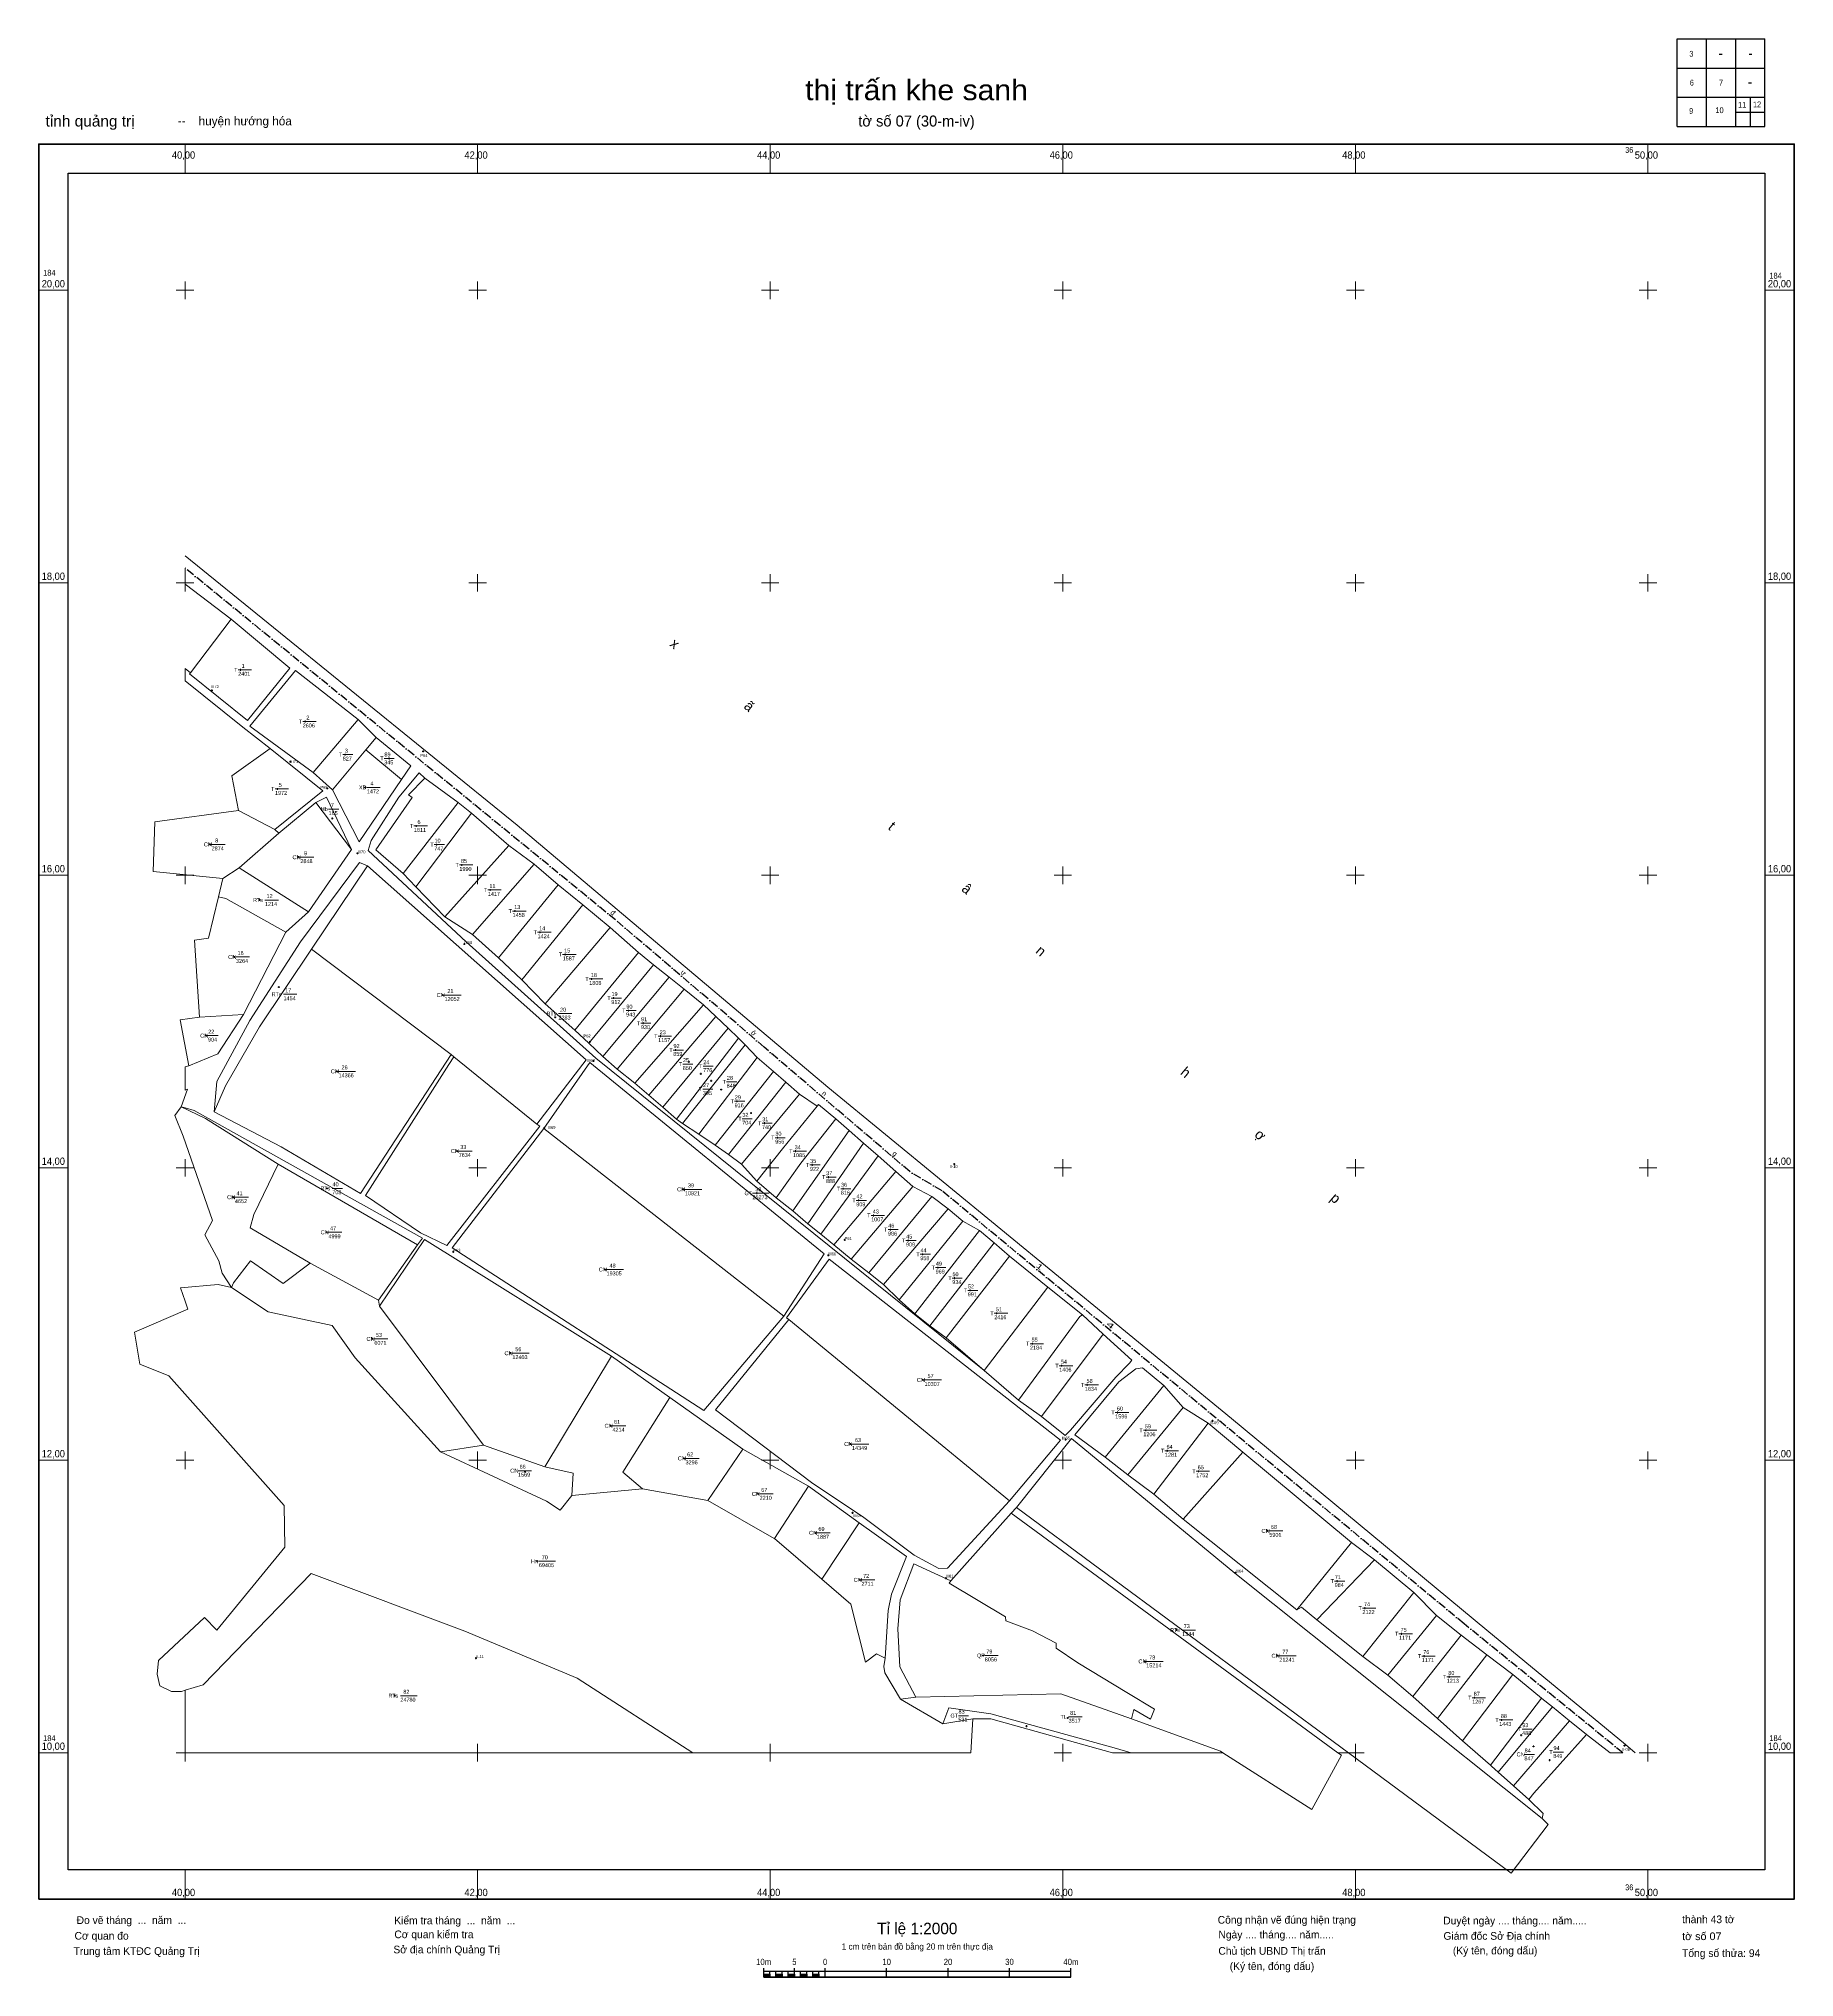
# Model space of a CAD drawing. Header units: metres. Extents: x 363900 to 365100, y 1840847 to 1842172.
import ezdxf
from ezdxf.enums import TextEntityAlignment as Align

# ---------------------------------------------------------------- set-up
doc = ezdxf.new("R2010")
doc.units = ezdxf.units.M
doc.header["$LTSCALE"] = 1.1
doc.linetypes.add('DOT_DASHED', pattern=[7.7, 5, -1.2, 0.3, -1.2])
for name, color, linetype, lineweight in [('10', 7, 'Continuous', 13), ('11', 7, 'Continuous', 13), ('13', 7, 'Continuous', 13), ('34', 7, 'Continuous', 13), ('63', 7, 'Continuous', 13)]:
    doc.layers.add(name, color=color, linetype=linetype, lineweight=lineweight)
doc.layers.add('12', color=7, linetype='Continuous')

msp = doc.modelspace()

# ---------------------------------------------------------------- hatches: boundary and pattern name
at = {"layer": '10'}
for points in [[(364018.419, 1841726.392, 1), (364018.269, 1841726.392, 1)], [(364071.998, 1841677.677, 1), (364071.848, 1841677.677, 1)], [(364162.867, 1841684.746, 1), (364162.717, 1841684.746, 1)], [(364097.272, 1841659.446, 1), (364097.122, 1841659.446, 1)], [(364117.992, 1841615.042, 1), (364117.842, 1841615.042, 1)], [(364191.029, 1841552.98, 1), (364190.879, 1841552.98, 1)], [(364276.942, 1841486.242, 1), (364276.792, 1841486.242, 1)], [(364279.287, 1841473.043, 1), (364279.137, 1841473.043, 1)], [(364245.64, 1841427.238, 1), (364245.49, 1841427.238, 1)], [(364525.897, 1841402.534, 1), (364525.747, 1841402.534, 1)], [(364450.989, 1841350.694, 1), (364450.839, 1841350.694, 1)], [(364183.419, 1841342.586, 1), (364183.269, 1841342.586, 1)], [(364439.787, 1841340.083, 1), (364439.637, 1841340.083, 1)], [(364702.421, 1841226.935, 1), (364702.271, 1841226.935, 1)], [(364602.013, 1841214.156, 1), (364601.863, 1841214.156, 1)], [(364456.377, 1841164.049, 1), (364456.227, 1841164.049, 1)], [(364520.177, 1841119.362, 1), (364520.027, 1841119.362, 1)], [(364718.132, 1841123.166, 1), (364717.982, 1841123.166, 1)], [(364198.908, 1841064.707, 1), (364198.758, 1841064.707, 1)], [(364984.057, 1841004.882, 1), (364983.907, 1841004.882, 1)]]:
    msp.add_hatch(color=256, dxfattribs=at).paths.add_polyline_path(points)
at = {"layer": '11'}
for points in [[(364037.995, 1841740.49, 1), (364037.845, 1841740.49, 1)], [(364037.995, 1841740.49, 1), (364037.845, 1841740.49, 1)], [(364082.075, 1841705.14, 1), (364081.925, 1841705.14, 1)], [(364082.075, 1841705.14, 1), (364081.925, 1841705.14, 1)], [(364109.445, 1841682.52, 1), (364109.295, 1841682.52, 1)], [(364109.445, 1841682.52, 1), (364109.295, 1841682.52, 1)], [(364139.495, 1841679.9, 1), (364139.345, 1841679.9, 1)], [(364139.495, 1841679.9, 1), (364139.345, 1841679.9, 1)], [(364063.155, 1841659.06, 1), (364063.005, 1841659.06, 1)], [(364063.155, 1841659.06, 1), (364063.005, 1841659.06, 1)], [(364123.235, 1841660.08, 1), (364123.085, 1841660.08, 1)], [(364123.235, 1841660.08, 1), (364123.085, 1841660.08, 1)], [(364100.705, 1841638.88, 1), (364100.555, 1841638.88, 1)], [(364100.705, 1841638.88, 1), (364100.555, 1841638.88, 1)], [(364158.125, 1841633.76, 1), (364157.975, 1841633.76, 1)], [(364158.125, 1841633.76, 1), (364157.975, 1841633.76, 1)], [(364017.135, 1841621.11, 1), (364016.985, 1841621.11, 1)], [(364017.135, 1841621.11, 1), (364016.985, 1841621.11, 1)], [(364077.785, 1841612.37, 1), (364077.635, 1841612.37, 1)], [(364077.785, 1841612.37, 1), (364077.635, 1841612.37, 1)], [(364172.055, 1841621, 1), (364171.905, 1841621, 1)], [(364172.055, 1841621, 1), (364171.905, 1841621, 1)], [(364189.205, 1841607.08, 1), (364189.055, 1841607.08, 1)], [(364189.205, 1841607.08, 1), (364189.055, 1841607.08, 1)], [(364050.915, 1841583.08, 1), (364050.765, 1841583.08, 1)], [(364050.915, 1841583.08, 1), (364050.765, 1841583.08, 1)], [(364208.665, 1841589.95, 1), (364208.515, 1841589.95, 1)], [(364208.665, 1841589.95, 1), (364208.515, 1841589.95, 1)], [(364225.585, 1841575.56, 1), (364225.435, 1841575.56, 1)], [(364225.585, 1841575.56, 1), (364225.435, 1841575.56, 1)], [(364242.665, 1841561.02, 1), (364242.515, 1841561.02, 1)], [(364242.665, 1841561.02, 1), (364242.515, 1841561.02, 1)], [(364033.805, 1841544.15, 1), (364033.655, 1841544.15, 1)], [(364033.805, 1841544.15, 1), (364033.655, 1841544.15, 1)], [(364259.795, 1841545.87, 1), (364259.645, 1841545.87, 1)], [(364259.795, 1841545.87, 1), (364259.645, 1841545.87, 1)], [(364278.005, 1841529.11, 1), (364277.855, 1841529.11, 1)], [(364278.005, 1841529.11, 1), (364277.855, 1841529.11, 1)], [(364064.165, 1841523.61, 1), (364064.015, 1841523.61, 1)], [(364064.165, 1841523.61, 1), (364064.015, 1841523.61, 1)], [(364176.305, 1841518.12, 1), (364176.155, 1841518.12, 1)], [(364176.305, 1841518.12, 1), (364176.155, 1841518.12, 1)], [(364293.045, 1841516.09, 1), (364292.895, 1841516.09, 1)], [(364293.045, 1841516.09, 1), (364292.895, 1841516.09, 1)], [(364253.105, 1841502.88, 1), (364252.955, 1841502.88, 1)], [(364253.105, 1841502.88, 1), (364252.955, 1841502.88, 1)], [(364303.225, 1841507.5, 1), (364303.075, 1841507.5, 1)], [(364303.225, 1841507.5, 1), (364303.075, 1841507.5, 1)], [(364014.685, 1841490.35, 1), (364014.535, 1841490.35, 1)], [(364014.685, 1841490.35, 1), (364014.535, 1841490.35, 1)], [(364313.275, 1841498.87, 1), (364313.125, 1841498.87, 1)], [(364313.275, 1841498.87, 1), (364313.125, 1841498.87, 1)], [(364325.045, 1841489.99, 1), (364324.895, 1841489.99, 1)], [(364325.045, 1841489.99, 1), (364324.895, 1841489.99, 1)], [(364335.415, 1841480.54, 1), (364335.265, 1841480.54, 1)], [(364335.415, 1841480.54, 1), (364335.265, 1841480.54, 1)], [(364103.915, 1841465.93, 1), (364103.765, 1841465.93, 1)], [(364103.915, 1841465.93, 1), (364103.765, 1841465.93, 1)], [(364344.435, 1841472.49, 1), (364344.285, 1841472.49, 1)], [(364344.435, 1841472.49, 1), (364344.285, 1841472.49, 1)], [(364352.655, 1841464.29, 1), (364352.505, 1841464.29, 1)], [(364352.655, 1841464.29, 1), (364352.505, 1841464.29, 1)], [(364359.735, 1841459.48, 1), (364359.585, 1841459.48, 1)], [(364359.735, 1841459.48, 1), (364359.585, 1841459.48, 1)], [(364366.525, 1841453.43, 1), (364366.375, 1841453.43, 1)], [(364366.525, 1841453.43, 1), (364366.375, 1841453.43, 1)], [(364377.335, 1841445.45, 1), (364377.185, 1841445.45, 1)], [(364377.335, 1841445.45, 1), (364377.185, 1841445.45, 1)], [(364386.955, 1841437.45, 1), (364386.805, 1841437.45, 1)], [(364386.955, 1841437.45, 1), (364386.805, 1841437.45, 1)], [(364396.075, 1841430.49, 1), (364395.925, 1841430.49, 1)], [(364396.075, 1841430.49, 1), (364395.925, 1841430.49, 1)], [(364186.025, 1841411.45, 1), (364185.875, 1841411.45, 1)], [(364186.025, 1841411.45, 1), (364185.875, 1841411.45, 1)], [(364405.075, 1841420.59, 1), (364404.925, 1841420.59, 1)], [(364405.075, 1841420.59, 1), (364404.925, 1841420.59, 1)], [(364417.295, 1841411.34, 1), (364417.145, 1841411.34, 1)], [(364417.295, 1841411.34, 1), (364417.145, 1841411.34, 1)], [(364428.825, 1841401.98, 1), (364428.675, 1841401.98, 1)], [(364428.825, 1841401.98, 1), (364428.675, 1841401.98, 1)], [(364096.935, 1841385.94, 1), (364096.785, 1841385.94, 1)], [(364096.935, 1841385.94, 1), (364096.785, 1841385.94, 1)], [(364340.685, 1841385.26, 1), (364340.535, 1841385.26, 1)], [(364340.685, 1841385.26, 1), (364340.535, 1841385.26, 1)], [(364439.815, 1841393.61, 1), (364439.665, 1841393.61, 1)], [(364439.815, 1841393.61, 1), (364439.665, 1841393.61, 1)], [(364449.935, 1841385.68, 1), (364449.785, 1841385.68, 1)], [(364449.935, 1841385.68, 1), (364449.785, 1841385.68, 1)], [(364033.065, 1841379.89, 1), (364032.915, 1841379.89, 1)], [(364033.065, 1841379.89, 1), (364032.915, 1841379.89, 1)], [(364390.935, 1841382.59, 1), (364390.785, 1841382.59, 1)], [(364390.935, 1841382.59, 1), (364390.785, 1841382.59, 1)], [(364460.505, 1841377.73, 1), (364460.355, 1841377.73, 1)], [(364460.505, 1841377.73, 1), (364460.355, 1841377.73, 1)], [(364470.675, 1841367.41, 1), (364470.525, 1841367.41, 1)], [(364470.675, 1841367.41, 1), (364470.525, 1841367.41, 1)], [(364482.195, 1841357.71, 1), (364482.045, 1841357.71, 1)], [(364482.195, 1841357.71, 1), (364482.045, 1841357.71, 1)], [(364097.005, 1841355.87, 1), (364096.855, 1841355.87, 1)], [(364097.005, 1841355.87, 1), (364096.855, 1841355.87, 1)], [(364494.465, 1841350.28, 1), (364494.315, 1841350.28, 1)], [(364494.465, 1841350.28, 1), (364494.315, 1841350.28, 1)], [(364287.105, 1841330.46, 1), (364286.955, 1841330.46, 1)], [(364287.105, 1841330.46, 1), (364286.955, 1841330.46, 1)], [(364504.265, 1841340.86, 1), (364504.115, 1841340.86, 1)], [(364504.265, 1841340.86, 1), (364504.115, 1841340.86, 1)], [(364514.755, 1841331.76, 1), (364514.605, 1841331.76, 1)], [(364514.755, 1841331.76, 1), (364514.605, 1841331.76, 1)], [(364526.115, 1841324.51, 1), (364525.965, 1841324.51, 1)], [(364526.115, 1841324.51, 1), (364525.965, 1841324.51, 1)], [(364536.705, 1841316.19, 1), (364536.555, 1841316.19, 1)], [(364536.705, 1841316.19, 1), (364536.555, 1841316.19, 1)], [(364554.845, 1841300.51, 1), (364554.695, 1841300.51, 1)], [(364554.845, 1841300.51, 1), (364554.695, 1841300.51, 1)], [(364128.375, 1841283.02, 1), (364128.225, 1841283.02, 1)], [(364128.375, 1841283.02, 1), (364128.225, 1841283.02, 1)], [(364579.265, 1841279.72, 1), (364579.115, 1841279.72, 1)], [(364579.265, 1841279.72, 1), (364579.115, 1841279.72, 1)], [(364222.705, 1841273.22, 1), (364222.555, 1841273.22, 1)], [(364222.705, 1841273.22, 1), (364222.555, 1841273.22, 1)], [(364599.295, 1841264.64, 1), (364599.145, 1841264.64, 1)], [(364599.295, 1841264.64, 1), (364599.145, 1841264.64, 1)], [(364504.495, 1841254.9, 1), (364504.345, 1841254.9, 1)], [(364504.495, 1841254.9, 1), (364504.345, 1841254.9, 1)], [(364616.835, 1841251.56, 1), (364616.685, 1841251.56, 1)], [(364616.835, 1841251.56, 1), (364616.685, 1841251.56, 1)], [(364637.535, 1841232.67, 1), (364637.385, 1841232.67, 1)], [(364637.535, 1841232.67, 1), (364637.385, 1841232.67, 1)], [(364291.105, 1841223.58, 1), (364290.955, 1841223.58, 1)], [(364291.105, 1841223.58, 1), (364290.955, 1841223.58, 1)], [(364454.905, 1841211.13, 1), (364454.755, 1841211.13, 1)], [(364454.905, 1841211.13, 1), (364454.755, 1841211.13, 1)], [(364656.745, 1841220.5, 1), (364656.595, 1841220.5, 1)], [(364656.745, 1841220.5, 1), (364656.595, 1841220.5, 1)], [(364341.115, 1841201.28, 1), (364340.965, 1841201.28, 1)], [(364341.115, 1841201.28, 1), (364340.965, 1841201.28, 1)], [(364671.525, 1841206.51, 1), (364671.375, 1841206.51, 1)], [(364671.525, 1841206.51, 1), (364671.375, 1841206.51, 1)], [(364232.435, 1841192.19, 1), (364232.285, 1841192.19, 1)], [(364232.435, 1841192.19, 1), (364232.285, 1841192.19, 1)], [(364692.875, 1841192.48, 1), (364692.725, 1841192.48, 1)], [(364692.875, 1841192.48, 1), (364692.725, 1841192.48, 1)], [(364391.755, 1841177.04, 1), (364391.605, 1841177.04, 1)], [(364391.755, 1841177.04, 1), (364391.605, 1841177.04, 1)], [(364430.865, 1841150.39, 1), (364430.715, 1841150.39, 1)], [(364430.865, 1841150.39, 1), (364430.715, 1841150.39, 1)], [(364740.175, 1841151.71, 1), (364740.025, 1841151.71, 1)], [(364740.175, 1841151.71, 1), (364740.025, 1841151.71, 1)], [(364240.795, 1841130.99, 1), (364240.645, 1841130.99, 1)], [(364240.795, 1841130.99, 1), (364240.645, 1841130.99, 1)], [(364461.375, 1841118.24, 1), (364461.225, 1841118.24, 1)], [(364461.375, 1841118.24, 1), (364461.225, 1841118.24, 1)], [(364787.525, 1841117.38, 1), (364787.375, 1841117.38, 1)], [(364787.525, 1841117.38, 1), (364787.375, 1841117.38, 1)], [(364806.525, 1841098.92, 1), (364806.375, 1841098.92, 1)], [(364806.525, 1841098.92, 1), (364806.375, 1841098.92, 1)], [(364677.855, 1841083.9, 1), (364677.705, 1841083.9, 1)], [(364677.855, 1841083.9, 1), (364677.705, 1841083.9, 1)], [(364831.505, 1841081.35, 1), (364831.355, 1841081.35, 1)], [(364831.505, 1841081.35, 1), (364831.355, 1841081.35, 1)], [(364545.645, 1841066.51, 1), (364545.495, 1841066.51, 1)], [(364545.645, 1841066.51, 1), (364545.495, 1841066.51, 1)], [(364747.045, 1841066.34, 1), (364746.895, 1841066.34, 1)], [(364747.045, 1841066.34, 1), (364746.895, 1841066.34, 1)], [(364847.025, 1841066.11, 1), (364846.875, 1841066.11, 1)], [(364847.025, 1841066.11, 1), (364846.875, 1841066.11, 1)], [(364656.025, 1841062.45, 1), (364655.875, 1841062.45, 1)], [(364656.025, 1841062.45, 1), (364655.875, 1841062.45, 1)], [(364864.145, 1841051.92, 1), (364863.995, 1841051.92, 1)], [(364864.145, 1841051.92, 1), (364863.995, 1841051.92, 1)], [(364143.455, 1841039, 1), (364143.305, 1841039, 1)], [(364143.455, 1841039, 1), (364143.305, 1841039, 1)], [(364881.525, 1841037.64, 1), (364881.375, 1841037.64, 1)], [(364881.525, 1841037.64, 1), (364881.375, 1841037.64, 1)], [(364575.265, 1841018.16, 1), (364575.115, 1841018.16, 1)], [(364575.265, 1841018.16, 1), (364575.115, 1841018.16, 1)], [(364603.455, 1841023.8, 1), (364603.305, 1841023.8, 1)], [(364603.455, 1841023.8, 1), (364603.305, 1841023.8, 1)], [(364900.035, 1841022.44, 1), (364899.885, 1841022.44, 1)], [(364900.035, 1841022.44, 1), (364899.885, 1841022.44, 1)], [(364913.385, 1841012.06, 1), (364913.235, 1841012.06, 1)], [(364913.385, 1841012.06, 1), (364913.235, 1841012.06, 1)], [(364921.875, 1841004.35, 1), (364921.725, 1841004.35, 1)], [(364921.875, 1841004.35, 1), (364921.725, 1841004.35, 1)], [(364932.865, 1840994.99, 1), (364932.715, 1840994.99, 1)], [(364932.865, 1840994.99, 1), (364932.715, 1840994.99, 1)]]:
    msp.add_hatch(color=256, dxfattribs=at).paths.add_polyline_path(points)
at = {"layer": '63'}
for points in [[(364395.55, 1840846.52), (364395.55, 1840848.62), (364399.75, 1840848.62), (364399.75, 1840846.52)], [(364403.95, 1840846.52), (364403.95, 1840848.62), (364408.15, 1840848.62), (364408.15, 1840846.52)], [(364412.35, 1840846.52), (364412.35, 1840848.62), (364416.55, 1840848.62), (364416.55, 1840846.52)], [(364420.75, 1840846.52), (364420.75, 1840848.62), (364424.95, 1840848.62), (364424.95, 1840846.52)], [(364429.15, 1840846.52), (364429.15, 1840848.62), (364433.35, 1840848.62), (364433.35, 1840846.52)]]:
    msp.add_hatch(color=256, dxfattribs=at).paths.add_polyline_path(points)

# ---------------------------------------------------------------- linework, layer by layer
at = {"layer": '10'}
for p, q in [((364018.03, 1841726.39), (364017.72, 1841726.39)), ((364018.34, 1841727.02), (364018.34, 1841726.7)), ((364018.34, 1841726.08), (364018.34, 1841725.77)), ((364018.97, 1841726.39), (364018.66, 1841726.39)), ((364071.61, 1841677.68), (364071.3, 1841677.68)), ((364071.92, 1841678.3), (364071.92, 1841677.99)), ((364071.92, 1841677.36), (364071.92, 1841677.05)), ((364072.55, 1841677.68), (364072.24, 1841677.68)), ((364162.48, 1841684.75), (364162.17, 1841684.75)), ((364162.79, 1841685.37), (364162.79, 1841685.06)), ((364162.79, 1841684.43), (364162.79, 1841684.12)), ((364163.42, 1841684.75), (364163.1, 1841684.75)), ((364096.88, 1841659.45), (364096.57, 1841659.45)), ((364097.2, 1841660.07), (364097.2, 1841659.76)), ((364097.2, 1841659.13), (364097.2, 1841658.82)), ((364097.82, 1841659.45), (364097.51, 1841659.45)), ((364117.6, 1841615.04), (364117.29, 1841615.04)), ((364117.92, 1841615.67), (364117.92, 1841615.35)), ((364117.92, 1841614.73), (364117.92, 1841614.42)), ((364118.54, 1841615.04), (364118.23, 1841615.04)), ((364190.64, 1841552.98), (364190.33, 1841552.98)), ((364190.95, 1841553.6), (364190.95, 1841553.29)), ((364190.95, 1841552.67), (364190.95, 1841552.36)), ((364191.58, 1841552.98), (364191.27, 1841552.98)), ((364276.55, 1841486.24), (364276.24, 1841486.24)), ((364276.87, 1841486.87), (364276.87, 1841486.55)), ((364276.87, 1841485.93), (364276.87, 1841485.62)), ((364277.49, 1841486.24), (364277.18, 1841486.24)), ((364278.9, 1841473.04), (364278.59, 1841473.04)), ((364279.21, 1841473.67), (364279.21, 1841473.36)), ((364279.21, 1841472.73), (364279.21, 1841472.42)), ((364279.84, 1841473.04), (364279.52, 1841473.04)), ((364245.25, 1841427.24), (364244.94, 1841427.24)), ((364245.56, 1841427.86), (364245.56, 1841427.55)), ((364245.56, 1841426.93), (364245.56, 1841426.61)), ((364246.19, 1841427.24), (364245.88, 1841427.24)), ((364525.51, 1841402.53), (364525.2, 1841402.53)), ((364525.82, 1841403.16), (364525.82, 1841402.85)), ((364525.82, 1841402.22), (364525.82, 1841401.91)), ((364526.45, 1841402.53), (364526.13, 1841402.53)), ((364450.6, 1841350.69), (364450.29, 1841350.69)), ((364450.91, 1841351.32), (364450.91, 1841351.01)), ((364450.91, 1841350.38), (364450.91, 1841350.07)), ((364451.54, 1841350.69), (364451.23, 1841350.69)), ((364183.03, 1841342.59), (364182.72, 1841342.59)), ((364183.34, 1841343.21), (364183.34, 1841342.9)), ((364183.34, 1841342.27), (364183.34, 1841341.96)), ((364183.97, 1841342.59), (364183.66, 1841342.59)), ((364439.4, 1841340.08), (364439.09, 1841340.08)), ((364439.71, 1841340.71), (364439.71, 1841340.4)), ((364439.71, 1841339.77), (364439.71, 1841339.46)), ((364440.34, 1841340.08), (364440.02, 1841340.08)), ((364702.03, 1841226.94), (364701.72, 1841226.94)), ((364702.35, 1841227.56), (364702.35, 1841227.25)), ((364702.35, 1841226.62), (364702.35, 1841226.31)), ((364702.97, 1841226.94), (364702.66, 1841226.94)), ((364601.63, 1841214.16), (364601.31, 1841214.16)), ((364601.94, 1841214.78), (364601.94, 1841214.47)), ((364601.94, 1841213.84), (364601.94, 1841213.53)), ((364602.56, 1841214.16), (364602.25, 1841214.16)), ((364455.99, 1841164.05), (364455.68, 1841164.05)), ((364456.3, 1841164.67), (364456.3, 1841164.36)), ((364456.3, 1841163.74), (364456.3, 1841163.42)), ((364456.93, 1841164.05), (364456.61, 1841164.05)), ((364519.79, 1841119.36), (364519.48, 1841119.36)), ((364520.1, 1841119.99), (364520.1, 1841119.67)), ((364520.1, 1841119.05), (364520.1, 1841118.74)), ((364520.73, 1841119.36), (364520.41, 1841119.36)), ((364717.74, 1841123.17), (364717.43, 1841123.17)), ((364718.06, 1841123.79), (364718.06, 1841123.48)), ((364718.06, 1841122.85), (364718.06, 1841122.54)), ((364718.68, 1841123.17), (364718.37, 1841123.17)), ((364198.83, 1841065.33), (364198.83, 1841065.02)), ((364198.52, 1841064.71), (364198.21, 1841064.71)), ((364198.83, 1841064.39), (364198.83, 1841064.08)), ((364199.46, 1841064.71), (364199.15, 1841064.71)), ((364983.67, 1841004.88), (364983.36, 1841004.88)), ((364983.98, 1841005.51), (364983.98, 1841005.19)), ((364983.98, 1841004.57), (364983.98, 1841004.26)), ((364984.61, 1841004.88), (364984.29, 1841004.88))]:
    msp.add_line(p, q, dxfattribs=at)
for centre, radius in [((364018.344, 1841726.392), 0.312), ((364018.344, 1841726.392), 0.075), ((364071.923, 1841677.677), 0.312), ((364071.923, 1841677.677), 0.075), ((364162.792, 1841684.746), 0.312), ((364162.792, 1841684.746), 0.075), ((364097.197, 1841659.446), 0.312), ((364097.197, 1841659.446), 0.075), ((364117.917, 1841615.042), 0.312), ((364117.917, 1841615.042), 0.075), ((364190.954, 1841552.98), 0.312), ((364190.954, 1841552.98), 0.075), ((364276.867, 1841486.242), 0.312), ((364276.867, 1841486.242), 0.075), ((364279.212, 1841473.043), 0.312), ((364279.212, 1841473.043), 0.075), ((364245.565, 1841427.238), 0.312), ((364245.565, 1841427.238), 0.075), ((364525.822, 1841402.534), 0.312), ((364525.822, 1841402.534), 0.075), ((364450.914, 1841350.694), 0.312), ((364450.914, 1841350.694), 0.075), ((364183.344, 1841342.586), 0.312), ((364183.344, 1841342.586), 0.075), ((364439.712, 1841340.083), 0.312), ((364439.712, 1841340.083), 0.075), ((364702.346, 1841226.935), 0.312), ((364702.346, 1841226.935), 0.075), ((364601.938, 1841214.156), 0.312), ((364601.938, 1841214.156), 0.075), ((364456.302, 1841164.049), 0.312), ((364456.302, 1841164.049), 0.075), ((364520.102, 1841119.362), 0.312), ((364520.102, 1841119.362), 0.075), ((364718.057, 1841123.166), 0.312), ((364718.057, 1841123.166), 0.075), ((364198.833, 1841064.707), 0.312), ((364198.833, 1841064.707), 0.075), ((364983.982, 1841004.882), 0.312), ((364983.982, 1841004.882), 0.075)]:
    msp.add_circle(centre, radius, dxfattribs=at)
at = {"layer": '11'}
for p, q in [((364037.61, 1841740.49), (364037.3, 1841740.49)), ((364037.61, 1841740.49), (364037.3, 1841740.49)), ((364037.92, 1841741.12), (364037.92, 1841740.8)), ((364037.92, 1841741.12), (364037.92, 1841740.8)), ((364037.92, 1841740.18), (364037.92, 1841739.86)), ((364037.92, 1841740.18), (364037.92, 1841739.86)), ((364038.54, 1841740.49), (364038.23, 1841740.49)), ((364038.54, 1841740.49), (364038.23, 1841740.49)), ((364081.69, 1841705.14), (364081.38, 1841705.14)), ((364081.69, 1841705.14), (364081.38, 1841705.14)), ((364082, 1841705.76), (364082, 1841705.45)), ((364082, 1841705.76), (364082, 1841705.45)), ((364082, 1841704.83), (364082, 1841704.52)), ((364082, 1841704.83), (364082, 1841704.52)), ((364082.62, 1841705.14), (364082.31, 1841705.14)), ((364082.62, 1841705.14), (364082.31, 1841705.14)), ((364109.06, 1841682.52), (364108.74, 1841682.52)), ((364109.06, 1841682.52), (364108.74, 1841682.52)), ((364109.37, 1841683.14), (364109.37, 1841682.83)), ((364109.37, 1841683.14), (364109.37, 1841682.83)), ((364109.37, 1841682.21), (364109.37, 1841681.9)), ((364109.37, 1841682.21), (364109.37, 1841681.9)), ((364110, 1841682.52), (364109.68, 1841682.52)), ((364110, 1841682.52), (364109.68, 1841682.52)), ((364139.11, 1841679.9), (364138.8, 1841679.9)), ((364139.11, 1841679.9), (364138.8, 1841679.9)), ((364139.42, 1841680.52), (364139.42, 1841680.21)), ((364139.42, 1841680.52), (364139.42, 1841680.21)), ((364139.42, 1841679.59), (364139.42, 1841679.28)), ((364139.42, 1841679.59), (364139.42, 1841679.28)), ((364140.04, 1841679.9), (364139.73, 1841679.9)), ((364140.04, 1841679.9), (364139.73, 1841679.9)), ((364062.77, 1841659.06), (364062.46, 1841659.06)), ((364062.77, 1841659.06), (364062.46, 1841659.06)), ((364063.08, 1841659.68), (364063.08, 1841659.37)), ((364063.08, 1841659.68), (364063.08, 1841659.37)), ((364063.08, 1841658.75), (364063.08, 1841658.44)), ((364063.08, 1841658.75), (364063.08, 1841658.44)), ((364063.7, 1841659.06), (364063.39, 1841659.06)), ((364063.7, 1841659.06), (364063.39, 1841659.06)), ((364122.85, 1841660.08), (364122.54, 1841660.08)), ((364122.85, 1841660.08), (364122.54, 1841660.08)), ((364123.16, 1841660.7), (364123.16, 1841660.39)), ((364123.16, 1841660.7), (364123.16, 1841660.39)), ((364123.16, 1841659.77), (364123.16, 1841659.46)), ((364123.16, 1841659.77), (364123.16, 1841659.46)), ((364123.78, 1841660.08), (364123.47, 1841660.08)), ((364123.78, 1841660.08), (364123.47, 1841660.08)), ((364100.32, 1841638.88), (364100, 1841638.88)), ((364100.32, 1841638.88), (364100, 1841638.88)), ((364100.63, 1841639.5), (364100.63, 1841639.19)), ((364100.63, 1841639.5), (364100.63, 1841639.19)), ((364100.63, 1841638.57), (364100.63, 1841638.26)), ((364100.63, 1841638.57), (364100.63, 1841638.26)), ((364101.26, 1841638.88), (364100.94, 1841638.88)), ((364101.26, 1841638.88), (364100.94, 1841638.88)), ((364157.74, 1841633.76), (364157.42, 1841633.76)), ((364157.74, 1841633.76), (364157.42, 1841633.76)), ((364158.05, 1841634.38), (364158.05, 1841634.07)), ((364158.05, 1841634.38), (364158.05, 1841634.07)), ((364158.05, 1841633.45), (364158.05, 1841633.14)), ((364158.05, 1841633.45), (364158.05, 1841633.14)), ((364158.68, 1841633.76), (364158.36, 1841633.76)), ((364158.68, 1841633.76), (364158.36, 1841633.76)), ((364016.75, 1841621.11), (364016.44, 1841621.11)), ((364016.75, 1841621.11), (364016.44, 1841621.11)), ((364017.06, 1841621.74), (364017.06, 1841621.42)), ((364017.06, 1841621.74), (364017.06, 1841621.42)), ((364017.06, 1841620.8), (364017.06, 1841620.48)), ((364017.06, 1841620.8), (364017.06, 1841620.48)), ((364017.68, 1841621.11), (364017.37, 1841621.11)), ((364017.68, 1841621.11), (364017.37, 1841621.11)), ((364077.4, 1841612.37), (364077.08, 1841612.37)), ((364077.4, 1841612.37), (364077.08, 1841612.37)), ((364077.71, 1841613), (364077.71, 1841612.68)), ((364077.71, 1841613), (364077.71, 1841612.68)), ((364077.71, 1841612.06), (364077.71, 1841611.74)), ((364077.71, 1841612.06), (364077.71, 1841611.74)), ((364078.34, 1841612.37), (364078.02, 1841612.37)), ((364078.34, 1841612.37), (364078.02, 1841612.37)), ((364171.67, 1841621), (364171.36, 1841621)), ((364171.67, 1841621), (364171.36, 1841621)), ((364171.98, 1841621.62), (364171.98, 1841621.31)), ((364171.98, 1841621.62), (364171.98, 1841621.31)), ((364171.98, 1841620.69), (364171.98, 1841620.38)), ((364171.98, 1841620.69), (364171.98, 1841620.38)), ((364172.6, 1841621), (364172.29, 1841621)), ((364172.6, 1841621), (364172.29, 1841621)), ((364188.82, 1841607.08), (364188.5, 1841607.08)), ((364188.82, 1841607.08), (364188.5, 1841607.08)), ((364189.13, 1841607.7), (364189.13, 1841607.39)), ((364189.13, 1841607.7), (364189.13, 1841607.39)), ((364189.13, 1841606.77), (364189.13, 1841606.46)), ((364189.13, 1841606.77), (364189.13, 1841606.46)), ((364189.76, 1841607.08), (364189.44, 1841607.08)), ((364189.76, 1841607.08), (364189.44, 1841607.08)), ((364050.53, 1841583.08), (364050.22, 1841583.08)), ((364050.53, 1841583.08), (364050.22, 1841583.08)), ((364050.84, 1841583.7), (364050.84, 1841583.39)), ((364050.84, 1841583.7), (364050.84, 1841583.39)), ((364050.84, 1841582.77), (364050.84, 1841582.46)), ((364050.84, 1841582.77), (364050.84, 1841582.46)), ((364051.46, 1841583.08), (364051.15, 1841583.08)), ((364051.46, 1841583.08), (364051.15, 1841583.08)), ((364208.28, 1841589.95), (364207.96, 1841589.95)), ((364208.28, 1841589.95), (364207.96, 1841589.95)), ((364208.59, 1841590.58), (364208.59, 1841590.26)), ((364208.59, 1841590.58), (364208.59, 1841590.26)), ((364208.59, 1841589.64), (364208.59, 1841589.32)), ((364208.59, 1841589.64), (364208.59, 1841589.32)), ((364209.22, 1841589.95), (364208.9, 1841589.95)), ((364209.22, 1841589.95), (364208.9, 1841589.95)), ((364225.2, 1841575.56), (364224.88, 1841575.56)), ((364225.2, 1841575.56), (364224.88, 1841575.56)), ((364225.51, 1841576.18), (364225.51, 1841575.87)), ((364225.51, 1841576.18), (364225.51, 1841575.87)), ((364225.51, 1841575.25), (364225.51, 1841574.94)), ((364225.51, 1841575.25), (364225.51, 1841574.94)), ((364226.14, 1841575.56), (364225.82, 1841575.56)), ((364226.14, 1841575.56), (364225.82, 1841575.56)), ((364242.28, 1841561.02), (364241.96, 1841561.02)), ((364242.28, 1841561.02), (364241.96, 1841561.02)), ((364242.59, 1841561.64), (364242.59, 1841561.33)), ((364242.59, 1841561.64), (364242.59, 1841561.33)), ((364242.59, 1841560.71), (364242.59, 1841560.4)), ((364242.59, 1841560.71), (364242.59, 1841560.4)), ((364243.22, 1841561.02), (364242.9, 1841561.02)), ((364243.22, 1841561.02), (364242.9, 1841561.02)), ((364033.42, 1841544.15), (364033.1, 1841544.15)), ((364033.42, 1841544.15), (364033.1, 1841544.15)), ((364033.73, 1841544.78), (364033.73, 1841544.46)), ((364033.73, 1841544.78), (364033.73, 1841544.46)), ((364033.73, 1841543.84), (364033.73, 1841543.52)), ((364033.73, 1841543.84), (364033.73, 1841543.52)), ((364034.36, 1841544.15), (364034.04, 1841544.15)), ((364034.36, 1841544.15), (364034.04, 1841544.15)), ((364259.41, 1841545.87), (364259.1, 1841545.87)), ((364259.41, 1841545.87), (364259.1, 1841545.87)), ((364259.72, 1841546.5), (364259.72, 1841546.18)), ((364259.72, 1841546.5), (364259.72, 1841546.18)), ((364259.72, 1841545.56), (364259.72, 1841545.24)), ((364259.72, 1841545.56), (364259.72, 1841545.24)), ((364260.34, 1841545.87), (364260.03, 1841545.87)), ((364260.34, 1841545.87), (364260.03, 1841545.87)), ((364277.93, 1841529.74), (364277.93, 1841529.42)), ((364277.93, 1841529.74), (364277.93, 1841529.42)), ((364063.78, 1841523.61), (364063.46, 1841523.61)), ((364063.78, 1841523.61), (364063.46, 1841523.61)), ((364064.09, 1841524.24), (364064.09, 1841523.92)), ((364064.09, 1841524.24), (364064.09, 1841523.92)), ((364064.09, 1841523.3), (364064.09, 1841522.98)), ((364064.09, 1841523.3), (364064.09, 1841522.98)), ((364064.72, 1841523.61), (364064.4, 1841523.61)), ((364064.72, 1841523.61), (364064.4, 1841523.61)), ((364175.92, 1841518.12), (364175.6, 1841518.12)), ((364175.92, 1841518.12), (364175.6, 1841518.12)), ((364176.23, 1841518.74), (364176.23, 1841518.43)), ((364176.23, 1841518.74), (364176.23, 1841518.43)), ((364176.23, 1841517.81), (364176.23, 1841517.5)), ((364176.23, 1841517.81), (364176.23, 1841517.5)), ((364176.86, 1841518.12), (364176.54, 1841518.12)), ((364176.86, 1841518.12), (364176.54, 1841518.12)), ((364277.62, 1841529.11), (364277.3, 1841529.11)), ((364277.62, 1841529.11), (364277.3, 1841529.11)), ((364277.93, 1841528.8), (364277.93, 1841528.48)), ((364277.93, 1841528.8), (364277.93, 1841528.48)), ((364278.56, 1841529.11), (364278.24, 1841529.11)), ((364278.56, 1841529.11), (364278.24, 1841529.11)), ((364292.66, 1841516.09), (364292.34, 1841516.09)), ((364292.66, 1841516.09), (364292.34, 1841516.09)), ((364292.97, 1841516.72), (364292.97, 1841516.4)), ((364292.97, 1841516.72), (364292.97, 1841516.4)), ((364293.6, 1841516.09), (364293.28, 1841516.09)), ((364293.6, 1841516.09), (364293.28, 1841516.09)), ((364252.72, 1841502.88), (364252.4, 1841502.88)), ((364252.72, 1841502.88), (364252.4, 1841502.88)), ((364253.03, 1841503.5), (364253.03, 1841503.19)), ((364253.03, 1841503.5), (364253.03, 1841503.19)), ((364253.66, 1841502.88), (364253.34, 1841502.88)), ((364253.66, 1841502.88), (364253.34, 1841502.88)), ((364292.97, 1841515.78), (364292.97, 1841515.46)), ((364292.97, 1841515.78), (364292.97, 1841515.46)), ((364302.84, 1841507.5), (364302.52, 1841507.5)), ((364302.84, 1841507.5), (364302.52, 1841507.5)), ((364303.15, 1841508.12), (364303.15, 1841507.81)), ((364303.15, 1841508.12), (364303.15, 1841507.81)), ((364303.15, 1841507.19), (364303.15, 1841506.88)), ((364303.15, 1841507.19), (364303.15, 1841506.88)), ((364303.78, 1841507.5), (364303.46, 1841507.5)), ((364303.78, 1841507.5), (364303.46, 1841507.5)), ((364014.3, 1841490.35), (364013.98, 1841490.35)), ((364014.3, 1841490.35), (364013.98, 1841490.35)), ((364014.61, 1841490.98), (364014.61, 1841490.66)), ((364014.61, 1841490.98), (364014.61, 1841490.66)), ((364014.61, 1841490.04), (364014.61, 1841489.72)), ((364014.61, 1841490.04), (364014.61, 1841489.72)), ((364015.24, 1841490.35), (364014.92, 1841490.35)), ((364015.24, 1841490.35), (364014.92, 1841490.35)), ((364253.03, 1841502.57), (364253.03, 1841502.26)), ((364253.03, 1841502.57), (364253.03, 1841502.26)), ((364312.89, 1841498.87), (364312.58, 1841498.87)), ((364312.89, 1841498.87), (364312.58, 1841498.87)), ((364313.2, 1841499.5), (364313.2, 1841499.18)), ((364313.2, 1841499.5), (364313.2, 1841499.18)), ((364313.2, 1841498.56), (364313.2, 1841498.24)), ((364313.2, 1841498.56), (364313.2, 1841498.24)), ((364313.82, 1841498.87), (364313.51, 1841498.87)), ((364313.82, 1841498.87), (364313.51, 1841498.87)), ((364324.66, 1841489.99), (364324.34, 1841489.99)), ((364324.66, 1841489.99), (364324.34, 1841489.99)), ((364324.97, 1841490.62), (364324.97, 1841490.3)), ((364324.97, 1841490.62), (364324.97, 1841490.3)), ((364324.97, 1841489.68), (364324.97, 1841489.36)), ((364324.97, 1841489.68), (364324.97, 1841489.36)), ((364325.6, 1841489.99), (364325.28, 1841489.99)), ((364325.6, 1841489.99), (364325.28, 1841489.99)), ((364335.03, 1841480.54), (364334.72, 1841480.54)), ((364335.03, 1841480.54), (364334.72, 1841480.54)), ((364335.34, 1841481.16), (364335.34, 1841480.85)), ((364335.34, 1841481.16), (364335.34, 1841480.85)), ((364335.34, 1841480.23), (364335.34, 1841479.92)), ((364335.34, 1841480.23), (364335.34, 1841479.92)), ((364335.96, 1841480.54), (364335.65, 1841480.54)), ((364335.96, 1841480.54), (364335.65, 1841480.54)), ((364103.53, 1841465.93), (364103.22, 1841465.93)), ((364103.53, 1841465.93), (364103.22, 1841465.93)), ((364103.84, 1841466.56), (364103.84, 1841466.24)), ((364103.84, 1841466.56), (364103.84, 1841466.24)), ((364103.84, 1841465.62), (364103.84, 1841465.3)), ((364103.84, 1841465.62), (364103.84, 1841465.3)), ((364104.46, 1841465.93), (364104.15, 1841465.93)), ((364104.46, 1841465.93), (364104.15, 1841465.93)), ((364344.05, 1841472.49), (364343.74, 1841472.49)), ((364344.05, 1841472.49), (364343.74, 1841472.49)), ((364344.36, 1841473.12), (364344.36, 1841472.8)), ((364344.36, 1841473.12), (364344.36, 1841472.8)), ((364344.36, 1841472.18), (364344.36, 1841471.86)), ((364344.36, 1841472.18), (364344.36, 1841471.86)), ((364344.98, 1841472.49), (364344.67, 1841472.49)), ((364344.98, 1841472.49), (364344.67, 1841472.49)), ((364352.27, 1841464.29), (364351.96, 1841464.29)), ((364352.27, 1841464.29), (364351.96, 1841464.29)), ((364352.58, 1841464.92), (364352.58, 1841464.6)), ((364352.58, 1841464.92), (364352.58, 1841464.6)), ((364352.58, 1841463.98), (364352.58, 1841463.66)), ((364352.58, 1841463.98), (364352.58, 1841463.66)), ((364353.2, 1841464.29), (364352.89, 1841464.29)), ((364353.2, 1841464.29), (364352.89, 1841464.29)), ((364359.35, 1841459.48), (364359.04, 1841459.48)), ((364359.35, 1841459.48), (364359.04, 1841459.48)), ((364359.66, 1841460.1), (364359.66, 1841459.79)), ((364359.66, 1841460.1), (364359.66, 1841459.79)), ((364359.66, 1841459.17), (364359.66, 1841458.86)), ((364359.66, 1841459.17), (364359.66, 1841458.86)), ((364360.28, 1841459.48), (364359.97, 1841459.48)), ((364360.28, 1841459.48), (364359.97, 1841459.48)), ((364366.14, 1841453.43), (364365.82, 1841453.43)), ((364366.14, 1841453.43), (364365.82, 1841453.43)), ((364366.45, 1841454.06), (364366.45, 1841453.74)), ((364366.45, 1841454.06), (364366.45, 1841453.74)), ((364366.45, 1841453.12), (364366.45, 1841452.8)), ((364366.45, 1841453.12), (364366.45, 1841452.8)), ((364367.08, 1841453.43), (364366.76, 1841453.43)), ((364367.08, 1841453.43), (364366.76, 1841453.43)), ((364376.95, 1841445.45), (364376.64, 1841445.45)), ((364376.95, 1841445.45), (364376.64, 1841445.45)), ((364377.26, 1841446.08), (364377.26, 1841445.76)), ((364377.26, 1841446.08), (364377.26, 1841445.76)), ((364377.26, 1841445.14), (364377.26, 1841444.82)), ((364377.26, 1841445.14), (364377.26, 1841444.82)), ((364377.88, 1841445.45), (364377.57, 1841445.45)), ((364377.88, 1841445.45), (364377.57, 1841445.45)), ((364386.57, 1841437.45), (364386.26, 1841437.45)), ((364386.57, 1841437.45), (364386.26, 1841437.45)), ((364386.88, 1841438.08), (364386.88, 1841437.76)), ((364386.88, 1841438.08), (364386.88, 1841437.76)), ((364386.88, 1841437.14), (364386.88, 1841436.82)), ((364386.88, 1841437.14), (364386.88, 1841436.82)), ((364387.5, 1841437.45), (364387.19, 1841437.45)), ((364387.5, 1841437.45), (364387.19, 1841437.45)), ((364395.69, 1841430.49), (364395.38, 1841430.49)), ((364395.69, 1841430.49), (364395.38, 1841430.49)), ((364396, 1841431.12), (364396, 1841430.8)), ((364396, 1841431.12), (364396, 1841430.8)), ((364396, 1841430.18), (364396, 1841429.86)), ((364396, 1841430.18), (364396, 1841429.86)), ((364396.62, 1841430.49), (364396.31, 1841430.49)), ((364396.62, 1841430.49), (364396.31, 1841430.49)), ((364185.64, 1841411.45), (364185.32, 1841411.45)), ((364185.64, 1841411.45), (364185.32, 1841411.45)), ((364185.95, 1841412.08), (364185.95, 1841411.76)), ((364185.95, 1841412.08), (364185.95, 1841411.76)), ((364185.95, 1841411.14), (364185.95, 1841410.82)), ((364185.95, 1841411.14), (364185.95, 1841410.82)), ((364186.58, 1841411.45), (364186.26, 1841411.45)), ((364186.58, 1841411.45), (364186.26, 1841411.45)), ((364404.69, 1841420.59), (364404.38, 1841420.59)), ((364404.69, 1841420.59), (364404.38, 1841420.59)), ((364405, 1841421.22), (364405, 1841420.9)), ((364405, 1841421.22), (364405, 1841420.9)), ((364405, 1841420.28), (364405, 1841419.96)), ((364405, 1841420.28), (364405, 1841419.96)), ((364405.62, 1841420.59), (364405.31, 1841420.59)), ((364405.62, 1841420.59), (364405.31, 1841420.59)), ((364416.91, 1841411.34), (364416.6, 1841411.34)), ((364416.91, 1841411.34), (364416.6, 1841411.34)), ((364417.22, 1841411.96), (364417.22, 1841411.65)), ((364417.22, 1841411.96), (364417.22, 1841411.65)), ((364417.22, 1841411.03), (364417.22, 1841410.72)), ((364417.22, 1841411.03), (364417.22, 1841410.72)), ((364417.84, 1841411.34), (364417.53, 1841411.34)), ((364417.84, 1841411.34), (364417.53, 1841411.34)), ((364428.44, 1841401.98), (364428.12, 1841401.98)), ((364428.44, 1841401.98), (364428.12, 1841401.98)), ((364428.75, 1841402.6), (364428.75, 1841402.29)), ((364428.75, 1841402.6), (364428.75, 1841402.29)), ((364428.75, 1841401.67), (364428.75, 1841401.36)), ((364428.75, 1841401.67), (364428.75, 1841401.36)), ((364429.38, 1841401.98), (364429.06, 1841401.98)), ((364429.38, 1841401.98), (364429.06, 1841401.98)), ((364096.55, 1841385.94), (364096.24, 1841385.94)), ((364096.55, 1841385.94), (364096.24, 1841385.94)), ((364096.86, 1841386.56), (364096.86, 1841386.25)), ((364096.86, 1841386.56), (364096.86, 1841386.25)), ((364096.86, 1841385.63), (364096.86, 1841385.32)), ((364096.86, 1841385.63), (364096.86, 1841385.32)), ((364097.48, 1841385.94), (364097.17, 1841385.94)), ((364097.48, 1841385.94), (364097.17, 1841385.94)), ((364340.3, 1841385.26), (364339.98, 1841385.26)), ((364340.3, 1841385.26), (364339.98, 1841385.26)), ((364340.61, 1841385.88), (364340.61, 1841385.57)), ((364340.61, 1841385.88), (364340.61, 1841385.57)), ((364340.61, 1841384.95), (364340.61, 1841384.64)), ((364340.61, 1841384.95), (364340.61, 1841384.64)), ((364341.24, 1841385.26), (364340.92, 1841385.26)), ((364341.24, 1841385.26), (364340.92, 1841385.26)), ((364439.43, 1841393.61), (364439.12, 1841393.61)), ((364439.43, 1841393.61), (364439.12, 1841393.61)), ((364439.74, 1841394.24), (364439.74, 1841393.92)), ((364439.74, 1841394.24), (364439.74, 1841393.92)), ((364439.74, 1841393.3), (364439.74, 1841392.98)), ((364439.74, 1841393.3), (364439.74, 1841392.98)), ((364440.36, 1841393.61), (364440.05, 1841393.61)), ((364440.36, 1841393.61), (364440.05, 1841393.61)), ((364449.55, 1841385.68), (364449.24, 1841385.68)), ((364449.55, 1841385.68), (364449.24, 1841385.68)), ((364449.86, 1841386.3), (364449.86, 1841385.99)), ((364449.86, 1841386.3), (364449.86, 1841385.99)), ((364449.86, 1841385.37), (364449.86, 1841385.06)), ((364449.86, 1841385.37), (364449.86, 1841385.06)), ((364450.48, 1841385.68), (364450.17, 1841385.68)), ((364450.48, 1841385.68), (364450.17, 1841385.68)), ((364032.68, 1841379.89), (364032.36, 1841379.89)), ((364032.68, 1841379.89), (364032.36, 1841379.89)), ((364032.99, 1841380.52), (364032.99, 1841380.2)), ((364032.99, 1841380.52), (364032.99, 1841380.2)), ((364032.99, 1841379.58), (364032.99, 1841379.26)), ((364032.99, 1841379.58), (364032.99, 1841379.26)), ((364033.62, 1841379.89), (364033.3, 1841379.89)), ((364033.62, 1841379.89), (364033.3, 1841379.89)), ((364390.55, 1841382.59), (364390.24, 1841382.59)), ((364390.55, 1841382.59), (364390.24, 1841382.59)), ((364390.86, 1841383.22), (364390.86, 1841382.9)), ((364390.86, 1841383.22), (364390.86, 1841382.9)), ((364390.86, 1841382.28), (364390.86, 1841381.96)), ((364390.86, 1841382.28), (364390.86, 1841381.96)), ((364391.48, 1841382.59), (364391.17, 1841382.59)), ((364391.48, 1841382.59), (364391.17, 1841382.59)), ((364460.12, 1841377.73), (364459.8, 1841377.73)), ((364460.12, 1841377.73), (364459.8, 1841377.73)), ((364460.43, 1841378.36), (364460.43, 1841378.04)), ((364460.43, 1841378.36), (364460.43, 1841378.04)), ((364460.43, 1841377.42), (364460.43, 1841377.1)), ((364460.43, 1841377.42), (364460.43, 1841377.1)), ((364461.06, 1841377.73), (364460.74, 1841377.73)), ((364461.06, 1841377.73), (364460.74, 1841377.73)), ((364470.29, 1841367.41), (364469.98, 1841367.41)), ((364470.29, 1841367.41), (364469.98, 1841367.41)), ((364470.6, 1841368.04), (364470.6, 1841367.72)), ((364470.6, 1841368.04), (364470.6, 1841367.72)), ((364470.6, 1841367.1), (364470.6, 1841366.78)), ((364470.6, 1841367.1), (364470.6, 1841366.78)), ((364471.22, 1841367.41), (364470.91, 1841367.41)), ((364471.22, 1841367.41), (364470.91, 1841367.41)), ((364481.81, 1841357.71), (364481.5, 1841357.71)), ((364481.81, 1841357.71), (364481.5, 1841357.71)), ((364482.12, 1841358.34), (364482.12, 1841358.02)), ((364482.12, 1841358.34), (364482.12, 1841358.02)), ((364482.12, 1841357.4), (364482.12, 1841357.08)), ((364482.12, 1841357.4), (364482.12, 1841357.08)), ((364482.74, 1841357.71), (364482.43, 1841357.71)), ((364482.74, 1841357.71), (364482.43, 1841357.71)), ((364096.62, 1841355.87), (364096.3, 1841355.87)), ((364096.62, 1841355.87), (364096.3, 1841355.87)), ((364096.93, 1841356.5), (364096.93, 1841356.18)), ((364096.93, 1841356.5), (364096.93, 1841356.18)), ((364096.93, 1841355.56), (364096.93, 1841355.24)), ((364096.93, 1841355.56), (364096.93, 1841355.24)), ((364097.56, 1841355.87), (364097.24, 1841355.87)), ((364097.56, 1841355.87), (364097.24, 1841355.87)), ((364494.08, 1841350.28), (364493.76, 1841350.28)), ((364494.08, 1841350.28), (364493.76, 1841350.28)), ((364494.39, 1841350.9), (364494.39, 1841350.59)), ((364494.39, 1841350.9), (364494.39, 1841350.59)), ((364494.39, 1841349.97), (364494.39, 1841349.66)), ((364494.39, 1841349.97), (364494.39, 1841349.66)), ((364495.02, 1841350.28), (364494.7, 1841350.28)), ((364495.02, 1841350.28), (364494.7, 1841350.28)), ((364286.72, 1841330.46), (364286.4, 1841330.46)), ((364286.72, 1841330.46), (364286.4, 1841330.46)), ((364287.03, 1841331.08), (364287.03, 1841330.77)), ((364287.03, 1841331.08), (364287.03, 1841330.77)), ((364287.66, 1841330.46), (364287.34, 1841330.46)), ((364287.66, 1841330.46), (364287.34, 1841330.46)), ((364503.88, 1841340.86), (364503.56, 1841340.86)), ((364503.88, 1841340.86), (364503.56, 1841340.86)), ((364504.19, 1841341.48), (364504.19, 1841341.17)), ((364504.19, 1841341.48), (364504.19, 1841341.17)), ((364504.19, 1841340.55), (364504.19, 1841340.24)), ((364504.19, 1841340.55), (364504.19, 1841340.24)), ((364504.82, 1841340.86), (364504.5, 1841340.86)), ((364504.82, 1841340.86), (364504.5, 1841340.86)), ((364514.37, 1841331.76), (364514.06, 1841331.76)), ((364514.37, 1841331.76), (364514.06, 1841331.76)), ((364514.68, 1841332.38), (364514.68, 1841332.07)), ((364514.68, 1841332.38), (364514.68, 1841332.07)), ((364514.68, 1841331.45), (364514.68, 1841331.14)), ((364514.68, 1841331.45), (364514.68, 1841331.14)), ((364515.3, 1841331.76), (364514.99, 1841331.76)), ((364515.3, 1841331.76), (364514.99, 1841331.76)), ((364287.03, 1841330.15), (364287.03, 1841329.84)), ((364287.03, 1841330.15), (364287.03, 1841329.84)), ((364525.73, 1841324.51), (364525.42, 1841324.51)), ((364525.73, 1841324.51), (364525.42, 1841324.51)), ((364526.04, 1841325.14), (364526.04, 1841324.82)), ((364526.04, 1841325.14), (364526.04, 1841324.82)), ((364526.04, 1841324.2), (364526.04, 1841323.88)), ((364526.04, 1841324.2), (364526.04, 1841323.88)), ((364526.66, 1841324.51), (364526.35, 1841324.51)), ((364526.66, 1841324.51), (364526.35, 1841324.51)), ((364536.32, 1841316.19), (364536, 1841316.19)), ((364536.32, 1841316.19), (364536, 1841316.19)), ((364536.63, 1841316.82), (364536.63, 1841316.5)), ((364536.63, 1841316.82), (364536.63, 1841316.5)), ((364536.63, 1841315.88), (364536.63, 1841315.56)), ((364536.63, 1841315.88), (364536.63, 1841315.56)), ((364537.26, 1841316.19), (364536.94, 1841316.19)), ((364537.26, 1841316.19), (364536.94, 1841316.19)), ((364554.46, 1841300.51), (364554.14, 1841300.51)), ((364554.46, 1841300.51), (364554.14, 1841300.51)), ((364554.77, 1841301.14), (364554.77, 1841300.82)), ((364554.77, 1841301.14), (364554.77, 1841300.82)), ((364554.77, 1841300.2), (364554.77, 1841299.88)), ((364554.77, 1841300.2), (364554.77, 1841299.88)), ((364555.4, 1841300.51), (364555.08, 1841300.51)), ((364555.4, 1841300.51), (364555.08, 1841300.51)), ((364127.99, 1841283.02), (364127.68, 1841283.02)), ((364127.99, 1841283.02), (364127.68, 1841283.02)), ((364128.3, 1841283.64), (364128.3, 1841283.33)), ((364128.3, 1841283.64), (364128.3, 1841283.33)), ((364128.3, 1841282.71), (364128.3, 1841282.4)), ((364128.3, 1841282.71), (364128.3, 1841282.4)), ((364128.92, 1841283.02), (364128.61, 1841283.02)), ((364128.92, 1841283.02), (364128.61, 1841283.02)), ((364578.88, 1841279.72), (364578.56, 1841279.72)), ((364578.88, 1841279.72), (364578.56, 1841279.72)), ((364579.19, 1841280.34), (364579.19, 1841280.03)), ((364579.19, 1841280.34), (364579.19, 1841280.03)), ((364579.19, 1841279.41), (364579.19, 1841279.1)), ((364579.19, 1841279.41), (364579.19, 1841279.1)), ((364579.82, 1841279.72), (364579.5, 1841279.72)), ((364579.82, 1841279.72), (364579.5, 1841279.72)), ((364222.32, 1841273.22), (364222, 1841273.22)), ((364222.32, 1841273.22), (364222, 1841273.22)), ((364222.63, 1841273.84), (364222.63, 1841273.53)), ((364222.63, 1841273.84), (364222.63, 1841273.53)), ((364222.63, 1841272.91), (364222.63, 1841272.6)), ((364222.63, 1841272.91), (364222.63, 1841272.6)), ((364223.26, 1841273.22), (364222.94, 1841273.22)), ((364223.26, 1841273.22), (364222.94, 1841273.22)), ((364598.91, 1841264.64), (364598.6, 1841264.64)), ((364598.91, 1841264.64), (364598.6, 1841264.64)), ((364599.22, 1841265.26), (364599.22, 1841264.95)), ((364599.22, 1841265.26), (364599.22, 1841264.95)), ((364599.22, 1841264.33), (364599.22, 1841264.02)), ((364599.22, 1841264.33), (364599.22, 1841264.02)), ((364599.84, 1841264.64), (364599.53, 1841264.64)), ((364599.84, 1841264.64), (364599.53, 1841264.64)), ((364504.11, 1841254.9), (364503.8, 1841254.9)), ((364504.11, 1841254.9), (364503.8, 1841254.9)), ((364504.42, 1841255.52), (364504.42, 1841255.21)), ((364504.42, 1841255.52), (364504.42, 1841255.21)), ((364504.42, 1841254.59), (364504.42, 1841254.28)), ((364504.42, 1841254.59), (364504.42, 1841254.28)), ((364505.04, 1841254.9), (364504.73, 1841254.9)), ((364505.04, 1841254.9), (364504.73, 1841254.9)), ((364616.45, 1841251.56), (364616.14, 1841251.56)), ((364616.45, 1841251.56), (364616.14, 1841251.56)), ((364616.76, 1841252.18), (364616.76, 1841251.87)), ((364616.76, 1841252.18), (364616.76, 1841251.87)), ((364616.76, 1841251.25), (364616.76, 1841250.94)), ((364616.76, 1841251.25), (364616.76, 1841250.94)), ((364617.38, 1841251.56), (364617.07, 1841251.56)), ((364617.38, 1841251.56), (364617.07, 1841251.56)), ((364637.15, 1841232.67), (364636.84, 1841232.67)), ((364637.15, 1841232.67), (364636.84, 1841232.67)), ((364637.46, 1841233.3), (364637.46, 1841232.98)), ((364637.46, 1841233.3), (364637.46, 1841232.98)), ((364637.46, 1841232.36), (364637.46, 1841232.04)), ((364637.46, 1841232.36), (364637.46, 1841232.04)), ((364638.08, 1841232.67), (364637.77, 1841232.67)), ((364638.08, 1841232.67), (364637.77, 1841232.67)), ((364290.72, 1841223.58), (364290.4, 1841223.58)), ((364290.72, 1841223.58), (364290.4, 1841223.58)), ((364291.03, 1841224.2), (364291.03, 1841223.89)), ((364291.03, 1841224.2), (364291.03, 1841223.89)), ((364291.03, 1841223.27), (364291.03, 1841222.96)), ((364291.03, 1841223.27), (364291.03, 1841222.96)), ((364291.66, 1841223.58), (364291.34, 1841223.58)), ((364291.66, 1841223.58), (364291.34, 1841223.58)), ((364454.52, 1841211.13), (364454.2, 1841211.13)), ((364454.52, 1841211.13), (364454.2, 1841211.13)), ((364454.83, 1841211.76), (364454.83, 1841211.44)), ((364454.83, 1841211.76), (364454.83, 1841211.44)), ((364455.46, 1841211.13), (364455.14, 1841211.13)), ((364455.46, 1841211.13), (364455.14, 1841211.13)), ((364656.36, 1841220.5), (364656.04, 1841220.5)), ((364656.36, 1841220.5), (364656.04, 1841220.5)), ((364656.67, 1841221.12), (364656.67, 1841220.81)), ((364656.67, 1841221.12), (364656.67, 1841220.81)), ((364656.67, 1841220.19), (364656.67, 1841219.88)), ((364656.67, 1841220.19), (364656.67, 1841219.88)), ((364657.3, 1841220.5), (364656.98, 1841220.5)), ((364657.3, 1841220.5), (364656.98, 1841220.5)), ((364340.73, 1841201.28), (364340.42, 1841201.28)), ((364340.73, 1841201.28), (364340.42, 1841201.28)), ((364341.04, 1841201.9), (364341.04, 1841201.59)), ((364341.04, 1841201.9), (364341.04, 1841201.59)), ((364341.04, 1841200.97), (364341.04, 1841200.66)), ((364341.04, 1841200.97), (364341.04, 1841200.66)), ((364341.66, 1841201.28), (364341.35, 1841201.28)), ((364341.66, 1841201.28), (364341.35, 1841201.28)), ((364454.83, 1841210.82), (364454.83, 1841210.5)), ((364454.83, 1841210.82), (364454.83, 1841210.5)), ((364671.14, 1841206.51), (364670.82, 1841206.51)), ((364671.14, 1841206.51), (364670.82, 1841206.51)), ((364671.45, 1841207.14), (364671.45, 1841206.82)), ((364671.45, 1841207.14), (364671.45, 1841206.82)), ((364671.45, 1841206.2), (364671.45, 1841205.88)), ((364671.45, 1841206.2), (364671.45, 1841205.88)), ((364672.08, 1841206.51), (364671.76, 1841206.51)), ((364672.08, 1841206.51), (364671.76, 1841206.51)), ((364232.05, 1841192.19), (364231.74, 1841192.19)), ((364232.05, 1841192.19), (364231.74, 1841192.19)), ((364232.36, 1841192.82), (364232.36, 1841192.5)), ((364232.36, 1841192.82), (364232.36, 1841192.5)), ((364232.36, 1841191.88), (364232.36, 1841191.56)), ((364232.36, 1841191.88), (364232.36, 1841191.56)), ((364232.98, 1841192.19), (364232.67, 1841192.19)), ((364232.98, 1841192.19), (364232.67, 1841192.19)), ((364692.49, 1841192.48), (364692.18, 1841192.48)), ((364692.49, 1841192.48), (364692.18, 1841192.48)), ((364692.8, 1841193.1), (364692.8, 1841192.79)), ((364692.8, 1841193.1), (364692.8, 1841192.79)), ((364692.8, 1841192.17), (364692.8, 1841191.86)), ((364692.8, 1841192.17), (364692.8, 1841191.86)), ((364693.42, 1841192.48), (364693.11, 1841192.48)), ((364693.42, 1841192.48), (364693.11, 1841192.48)), ((364391.37, 1841177.04), (364391.06, 1841177.04)), ((364391.37, 1841177.04), (364391.06, 1841177.04)), ((364391.68, 1841177.66), (364391.68, 1841177.35)), ((364391.68, 1841177.66), (364391.68, 1841177.35)), ((364391.68, 1841176.73), (364391.68, 1841176.42)), ((364391.68, 1841176.73), (364391.68, 1841176.42)), ((364392.3, 1841177.04), (364391.99, 1841177.04)), ((364392.3, 1841177.04), (364391.99, 1841177.04)), ((364430.48, 1841150.39), (364430.16, 1841150.39)), ((364430.48, 1841150.39), (364430.16, 1841150.39)), ((364430.79, 1841151.02), (364430.79, 1841150.7)), ((364430.79, 1841151.02), (364430.79, 1841150.7)), ((364430.79, 1841150.08), (364430.79, 1841149.76)), ((364430.79, 1841150.08), (364430.79, 1841149.76)), ((364431.42, 1841150.39), (364431.1, 1841150.39)), ((364431.42, 1841150.39), (364431.1, 1841150.39)), ((364739.79, 1841151.71), (364739.48, 1841151.71)), ((364739.79, 1841151.71), (364739.48, 1841151.71)), ((364740.1, 1841152.34), (364740.1, 1841152.02)), ((364740.1, 1841152.34), (364740.1, 1841152.02)), ((364740.1, 1841151.4), (364740.1, 1841151.08)), ((364740.1, 1841151.4), (364740.1, 1841151.08)), ((364740.72, 1841151.71), (364740.41, 1841151.71)), ((364740.72, 1841151.71), (364740.41, 1841151.71)), ((364240.72, 1841131.62), (364240.72, 1841131.3)), ((364240.72, 1841131.62), (364240.72, 1841131.3)), ((364240.41, 1841130.99), (364240.1, 1841130.99)), ((364240.41, 1841130.99), (364240.1, 1841130.99)), ((364240.72, 1841130.68), (364240.72, 1841130.36)), ((364240.72, 1841130.68), (364240.72, 1841130.36)), ((364241.34, 1841130.99), (364241.03, 1841130.99)), ((364241.34, 1841130.99), (364241.03, 1841130.99)), ((364460.99, 1841118.24), (364460.68, 1841118.24)), ((364460.99, 1841118.24), (364460.68, 1841118.24)), ((364461.3, 1841118.86), (364461.3, 1841118.55)), ((364461.3, 1841118.86), (364461.3, 1841118.55)), ((364461.92, 1841118.24), (364461.61, 1841118.24)), ((364461.92, 1841118.24), (364461.61, 1841118.24)), ((364461.3, 1841117.93), (364461.3, 1841117.62)), ((364461.3, 1841117.93), (364461.3, 1841117.62)), ((364787.14, 1841117.38), (364786.82, 1841117.38)), ((364787.14, 1841117.38), (364786.82, 1841117.38)), ((364787.45, 1841118), (364787.45, 1841117.69)), ((364787.45, 1841118), (364787.45, 1841117.69)), ((364787.45, 1841117.07), (364787.45, 1841116.76)), ((364787.45, 1841117.07), (364787.45, 1841116.76)), ((364788.08, 1841117.38), (364787.76, 1841117.38)), ((364788.08, 1841117.38), (364787.76, 1841117.38)), ((364806.14, 1841098.92), (364805.82, 1841098.92)), ((364806.14, 1841098.92), (364805.82, 1841098.92)), ((364806.45, 1841099.54), (364806.45, 1841099.23)), ((364806.45, 1841099.54), (364806.45, 1841099.23)), ((364806.45, 1841098.61), (364806.45, 1841098.3)), ((364806.45, 1841098.61), (364806.45, 1841098.3)), ((364807.08, 1841098.92), (364806.76, 1841098.92)), ((364807.08, 1841098.92), (364806.76, 1841098.92)), ((364677.47, 1841083.9), (364677.16, 1841083.9)), ((364677.47, 1841083.9), (364677.16, 1841083.9)), ((364677.78, 1841084.52), (364677.78, 1841084.21)), ((364677.78, 1841084.52), (364677.78, 1841084.21)), ((364677.78, 1841083.59), (364677.78, 1841083.28)), ((364677.78, 1841083.59), (364677.78, 1841083.28)), ((364678.4, 1841083.9), (364678.09, 1841083.9)), ((364678.4, 1841083.9), (364678.09, 1841083.9)), ((364831.12, 1841081.35), (364830.8, 1841081.35)), ((364831.12, 1841081.35), (364830.8, 1841081.35)), ((364831.43, 1841081.98), (364831.43, 1841081.66)), ((364831.43, 1841081.98), (364831.43, 1841081.66)), ((364831.43, 1841081.04), (364831.43, 1841080.72)), ((364831.43, 1841081.04), (364831.43, 1841080.72)), ((364832.06, 1841081.35), (364831.74, 1841081.35)), ((364832.06, 1841081.35), (364831.74, 1841081.35)), ((364545.26, 1841066.51), (364544.94, 1841066.51)), ((364545.26, 1841066.51), (364544.94, 1841066.51)), ((364545.57, 1841067.14), (364545.57, 1841066.82)), ((364545.57, 1841067.14), (364545.57, 1841066.82)), ((364545.57, 1841066.2), (364545.57, 1841065.88)), ((364545.57, 1841066.2), (364545.57, 1841065.88)), ((364546.2, 1841066.51), (364545.88, 1841066.51)), ((364546.2, 1841066.51), (364545.88, 1841066.51)), ((364746.66, 1841066.34), (364746.34, 1841066.34)), ((364746.66, 1841066.34), (364746.34, 1841066.34)), ((364746.97, 1841066.96), (364746.97, 1841066.65)), ((364746.97, 1841066.96), (364746.97, 1841066.65)), ((364746.97, 1841066.03), (364746.97, 1841065.72)), ((364746.97, 1841066.03), (364746.97, 1841065.72)), ((364747.6, 1841066.34), (364747.28, 1841066.34)), ((364747.6, 1841066.34), (364747.28, 1841066.34)), ((364846.64, 1841066.11), (364846.32, 1841066.11)), ((364846.64, 1841066.11), (364846.32, 1841066.11)), ((364846.95, 1841066.74), (364846.95, 1841066.42)), ((364846.95, 1841066.74), (364846.95, 1841066.42)), ((364846.95, 1841065.8), (364846.95, 1841065.48)), ((364846.95, 1841065.8), (364846.95, 1841065.48)), ((364847.58, 1841066.11), (364847.26, 1841066.11)), ((364847.58, 1841066.11), (364847.26, 1841066.11)), ((364655.64, 1841062.45), (364655.32, 1841062.45)), ((364655.64, 1841062.45), (364655.32, 1841062.45)), ((364655.95, 1841063.08), (364655.95, 1841062.76)), ((364655.95, 1841063.08), (364655.95, 1841062.76)), ((364655.95, 1841062.14), (364655.95, 1841061.82)), ((364655.95, 1841062.14), (364655.95, 1841061.82)), ((364656.58, 1841062.45), (364656.26, 1841062.45)), ((364656.58, 1841062.45), (364656.26, 1841062.45)), ((364864.07, 1841052.54), (364864.07, 1841052.23)), ((364864.07, 1841052.54), (364864.07, 1841052.23)), ((364143.07, 1841039), (364142.76, 1841039)), ((364143.07, 1841039), (364142.76, 1841039)), ((364143.38, 1841039.62), (364143.38, 1841039.31)), ((364143.38, 1841039.62), (364143.38, 1841039.31)), ((364144, 1841039), (364143.69, 1841039)), ((364144, 1841039), (364143.69, 1841039)), ((364863.76, 1841051.92), (364863.44, 1841051.92)), ((364863.76, 1841051.92), (364863.44, 1841051.92)), ((364864.07, 1841051.61), (364864.07, 1841051.3)), ((364864.07, 1841051.61), (364864.07, 1841051.3)), ((364864.7, 1841051.92), (364864.38, 1841051.92)), ((364864.7, 1841051.92), (364864.38, 1841051.92)), ((364143.38, 1841038.69), (364143.38, 1841038.38)), ((364143.38, 1841038.69), (364143.38, 1841038.38)), ((364881.14, 1841037.64), (364880.82, 1841037.64)), ((364881.14, 1841037.64), (364880.82, 1841037.64)), ((364881.45, 1841038.26), (364881.45, 1841037.95)), ((364881.45, 1841038.26), (364881.45, 1841037.95)), ((364881.45, 1841037.33), (364881.45, 1841037.02)), ((364881.45, 1841037.33), (364881.45, 1841037.02)), ((364882.08, 1841037.64), (364881.76, 1841037.64)), ((364882.08, 1841037.64), (364881.76, 1841037.64)), ((364574.88, 1841018.16), (364574.56, 1841018.16)), ((364574.88, 1841018.16), (364574.56, 1841018.16)), ((364575.19, 1841018.78), (364575.19, 1841018.47)), ((364575.19, 1841018.78), (364575.19, 1841018.47)), ((364575.19, 1841017.85), (364575.19, 1841017.54)), ((364575.19, 1841017.85), (364575.19, 1841017.54)), ((364575.82, 1841018.16), (364575.5, 1841018.16)), ((364575.82, 1841018.16), (364575.5, 1841018.16)), ((364603.07, 1841023.8), (364602.76, 1841023.8)), ((364603.07, 1841023.8), (364602.76, 1841023.8)), ((364603.38, 1841024.42), (364603.38, 1841024.11)), ((364603.38, 1841024.42), (364603.38, 1841024.11)), ((364603.38, 1841023.49), (364603.38, 1841023.18)), ((364603.38, 1841023.49), (364603.38, 1841023.18)), ((364604, 1841023.8), (364603.69, 1841023.8)), ((364604, 1841023.8), (364603.69, 1841023.8)), ((364899.65, 1841022.44), (364899.34, 1841022.44)), ((364899.65, 1841022.44), (364899.34, 1841022.44)), ((364899.96, 1841023.06), (364899.96, 1841022.75)), ((364899.96, 1841023.06), (364899.96, 1841022.75)), ((364899.96, 1841022.13), (364899.96, 1841021.82)), ((364899.96, 1841022.13), (364899.96, 1841021.82)), ((364900.58, 1841022.44), (364900.27, 1841022.44)), ((364900.58, 1841022.44), (364900.27, 1841022.44)), ((364913.31, 1841012.68), (364913.31, 1841012.37)), ((364913.31, 1841012.68), (364913.31, 1841012.37)), ((364913, 1841012.06), (364912.68, 1841012.06)), ((364913, 1841012.06), (364912.68, 1841012.06)), ((364913.31, 1841011.75), (364913.31, 1841011.44)), ((364913.31, 1841011.75), (364913.31, 1841011.44)), ((364913.94, 1841012.06), (364913.62, 1841012.06)), ((364913.94, 1841012.06), (364913.62, 1841012.06)), ((364921.49, 1841004.35), (364921.18, 1841004.35)), ((364921.49, 1841004.35), (364921.18, 1841004.35)), ((364921.8, 1841004.98), (364921.8, 1841004.66)), ((364921.8, 1841004.98), (364921.8, 1841004.66)), ((364921.8, 1841004.04), (364921.8, 1841003.72)), ((364921.8, 1841004.04), (364921.8, 1841003.72)), ((364922.42, 1841004.35), (364922.11, 1841004.35)), ((364922.42, 1841004.35), (364922.11, 1841004.35)), ((364932.48, 1840994.99), (364932.16, 1840994.99)), ((364932.48, 1840994.99), (364932.16, 1840994.99)), ((364932.79, 1840995.62), (364932.79, 1840995.3)), ((364932.79, 1840995.62), (364932.79, 1840995.3)), ((364932.79, 1840994.68), (364932.79, 1840994.36)), ((364932.79, 1840994.68), (364932.79, 1840994.36)), ((364933.42, 1840994.99), (364933.1, 1840994.99)), ((364933.42, 1840994.99), (364933.1, 1840994.99))]:
    msp.add_line(p, q, dxfattribs=at)
for points in [[(364037.92, 1841740.8), (364037.61, 1841740.49), (364037.92, 1841740.18), (364038.23, 1841740.49)], [(364037.92, 1841740.8), (364037.61, 1841740.49), (364037.92, 1841740.18), (364038.23, 1841740.49)], [(364082, 1841705.45), (364081.69, 1841705.14), (364082, 1841704.83), (364082.31, 1841705.14)], [(364082, 1841705.45), (364081.69, 1841705.14), (364082, 1841704.83), (364082.31, 1841705.14)], [(364109.37, 1841682.83), (364109.06, 1841682.52), (364109.37, 1841682.21), (364109.68, 1841682.52)], [(364109.37, 1841682.83), (364109.06, 1841682.52), (364109.37, 1841682.21), (364109.68, 1841682.52)], [(364139.42, 1841680.21), (364139.11, 1841679.9), (364139.42, 1841679.59), (364139.73, 1841679.9)], [(364139.42, 1841680.21), (364139.11, 1841679.9), (364139.42, 1841679.59), (364139.73, 1841679.9)], [(364063.08, 1841659.37), (364062.77, 1841659.06), (364063.08, 1841658.75), (364063.39, 1841659.06)], [(364063.08, 1841659.37), (364062.77, 1841659.06), (364063.08, 1841658.75), (364063.39, 1841659.06)], [(364123.16, 1841660.39), (364122.85, 1841660.08), (364123.16, 1841659.77), (364123.47, 1841660.08)], [(364123.16, 1841660.39), (364122.85, 1841660.08), (364123.16, 1841659.77), (364123.47, 1841660.08)], [(364100.63, 1841639.19), (364100.32, 1841638.88), (364100.63, 1841638.57), (364100.94, 1841638.88)], [(364100.63, 1841639.19), (364100.32, 1841638.88), (364100.63, 1841638.57), (364100.94, 1841638.88)], [(364158.05, 1841634.07), (364157.74, 1841633.76), (364158.05, 1841633.45), (364158.36, 1841633.76)], [(364158.05, 1841634.07), (364157.74, 1841633.76), (364158.05, 1841633.45), (364158.36, 1841633.76)], [(364017.06, 1841621.42), (364016.75, 1841621.11), (364017.06, 1841620.8), (364017.37, 1841621.11)], [(364017.06, 1841621.42), (364016.75, 1841621.11), (364017.06, 1841620.8), (364017.37, 1841621.11)], [(364077.71, 1841612.68), (364077.4, 1841612.37), (364077.71, 1841612.06), (364078.02, 1841612.37)], [(364077.71, 1841612.68), (364077.4, 1841612.37), (364077.71, 1841612.06), (364078.02, 1841612.37)], [(364171.98, 1841621.31), (364171.67, 1841621), (364171.98, 1841620.69), (364172.29, 1841621)], [(364171.98, 1841621.31), (364171.67, 1841621), (364171.98, 1841620.69), (364172.29, 1841621)], [(364189.13, 1841607.39), (364188.82, 1841607.08), (364189.13, 1841606.77), (364189.44, 1841607.08)], [(364189.13, 1841607.39), (364188.82, 1841607.08), (364189.13, 1841606.77), (364189.44, 1841607.08)], [(364050.84, 1841583.39), (364050.53, 1841583.08), (364050.84, 1841582.77), (364051.15, 1841583.08)], [(364050.84, 1841583.39), (364050.53, 1841583.08), (364050.84, 1841582.77), (364051.15, 1841583.08)], [(364208.59, 1841590.26), (364208.28, 1841589.95), (364208.59, 1841589.64), (364208.9, 1841589.95)], [(364208.59, 1841590.26), (364208.28, 1841589.95), (364208.59, 1841589.64), (364208.9, 1841589.95)], [(364225.51, 1841575.87), (364225.2, 1841575.56), (364225.51, 1841575.25), (364225.82, 1841575.56)], [(364225.51, 1841575.87), (364225.2, 1841575.56), (364225.51, 1841575.25), (364225.82, 1841575.56)], [(364242.59, 1841561.33), (364242.28, 1841561.02), (364242.59, 1841560.71), (364242.9, 1841561.02)], [(364242.59, 1841561.33), (364242.28, 1841561.02), (364242.59, 1841560.71), (364242.9, 1841561.02)], [(364033.73, 1841544.46), (364033.42, 1841544.15), (364033.73, 1841543.84), (364034.04, 1841544.15)], [(364033.73, 1841544.46), (364033.42, 1841544.15), (364033.73, 1841543.84), (364034.04, 1841544.15)], [(364259.72, 1841546.18), (364259.41, 1841545.87), (364259.72, 1841545.56), (364260.03, 1841545.87)], [(364259.72, 1841546.18), (364259.41, 1841545.87), (364259.72, 1841545.56), (364260.03, 1841545.87)], [(364277.93, 1841529.42), (364277.62, 1841529.11), (364277.93, 1841528.8), (364278.24, 1841529.11)], [(364277.93, 1841529.42), (364277.62, 1841529.11), (364277.93, 1841528.8), (364278.24, 1841529.11)], [(364064.09, 1841523.92), (364063.78, 1841523.61), (364064.09, 1841523.3), (364064.4, 1841523.61)], [(364064.09, 1841523.92), (364063.78, 1841523.61), (364064.09, 1841523.3), (364064.4, 1841523.61)], [(364176.23, 1841518.43), (364175.92, 1841518.12), (364176.23, 1841517.81), (364176.54, 1841518.12)], [(364176.23, 1841518.43), (364175.92, 1841518.12), (364176.23, 1841517.81), (364176.54, 1841518.12)], [(364292.97, 1841516.4), (364292.66, 1841516.09), (364292.97, 1841515.78), (364293.28, 1841516.09)], [(364292.97, 1841516.4), (364292.66, 1841516.09), (364292.97, 1841515.78), (364293.28, 1841516.09)], [(364253.03, 1841503.19), (364252.72, 1841502.88), (364253.03, 1841502.57), (364253.34, 1841502.88)], [(364253.03, 1841503.19), (364252.72, 1841502.88), (364253.03, 1841502.57), (364253.34, 1841502.88)], [(364303.15, 1841507.81), (364302.84, 1841507.5), (364303.15, 1841507.19), (364303.46, 1841507.5)], [(364303.15, 1841507.81), (364302.84, 1841507.5), (364303.15, 1841507.19), (364303.46, 1841507.5)], [(364014.61, 1841490.66), (364014.3, 1841490.35), (364014.61, 1841490.04), (364014.92, 1841490.35)], [(364014.61, 1841490.66), (364014.3, 1841490.35), (364014.61, 1841490.04), (364014.92, 1841490.35)], [(364313.2, 1841499.18), (364312.89, 1841498.87), (364313.2, 1841498.56), (364313.51, 1841498.87)], [(364313.2, 1841499.18), (364312.89, 1841498.87), (364313.2, 1841498.56), (364313.51, 1841498.87)], [(364324.97, 1841490.3), (364324.66, 1841489.99), (364324.97, 1841489.68), (364325.28, 1841489.99)], [(364324.97, 1841490.3), (364324.66, 1841489.99), (364324.97, 1841489.68), (364325.28, 1841489.99)], [(364335.34, 1841480.85), (364335.03, 1841480.54), (364335.34, 1841480.23), (364335.65, 1841480.54)], [(364335.34, 1841480.85), (364335.03, 1841480.54), (364335.34, 1841480.23), (364335.65, 1841480.54)], [(364103.84, 1841466.24), (364103.53, 1841465.93), (364103.84, 1841465.62), (364104.15, 1841465.93)], [(364103.84, 1841466.24), (364103.53, 1841465.93), (364103.84, 1841465.62), (364104.15, 1841465.93)], [(364344.36, 1841472.8), (364344.05, 1841472.49), (364344.36, 1841472.18), (364344.67, 1841472.49)], [(364344.36, 1841472.8), (364344.05, 1841472.49), (364344.36, 1841472.18), (364344.67, 1841472.49)], [(364352.58, 1841464.6), (364352.27, 1841464.29), (364352.58, 1841463.98), (364352.89, 1841464.29)], [(364352.58, 1841464.6), (364352.27, 1841464.29), (364352.58, 1841463.98), (364352.89, 1841464.29)], [(364359.66, 1841459.79), (364359.35, 1841459.48), (364359.66, 1841459.17), (364359.97, 1841459.48)], [(364359.66, 1841459.79), (364359.35, 1841459.48), (364359.66, 1841459.17), (364359.97, 1841459.48)], [(364366.45, 1841453.74), (364366.14, 1841453.43), (364366.45, 1841453.12), (364366.76, 1841453.43)], [(364366.45, 1841453.74), (364366.14, 1841453.43), (364366.45, 1841453.12), (364366.76, 1841453.43)], [(364377.26, 1841445.76), (364376.95, 1841445.45), (364377.26, 1841445.14), (364377.57, 1841445.45)], [(364377.26, 1841445.76), (364376.95, 1841445.45), (364377.26, 1841445.14), (364377.57, 1841445.45)], [(364386.88, 1841437.76), (364386.57, 1841437.45), (364386.88, 1841437.14), (364387.19, 1841437.45)], [(364386.88, 1841437.76), (364386.57, 1841437.45), (364386.88, 1841437.14), (364387.19, 1841437.45)], [(364396, 1841430.8), (364395.69, 1841430.49), (364396, 1841430.18), (364396.31, 1841430.49)], [(364396, 1841430.8), (364395.69, 1841430.49), (364396, 1841430.18), (364396.31, 1841430.49)], [(364185.95, 1841411.76), (364185.64, 1841411.45), (364185.95, 1841411.14), (364186.26, 1841411.45)], [(364185.95, 1841411.76), (364185.64, 1841411.45), (364185.95, 1841411.14), (364186.26, 1841411.45)], [(364405, 1841420.9), (364404.69, 1841420.59), (364405, 1841420.28), (364405.31, 1841420.59)], [(364405, 1841420.9), (364404.69, 1841420.59), (364405, 1841420.28), (364405.31, 1841420.59)], [(364417.22, 1841411.65), (364416.91, 1841411.34), (364417.22, 1841411.03), (364417.53, 1841411.34)], [(364417.22, 1841411.65), (364416.91, 1841411.34), (364417.22, 1841411.03), (364417.53, 1841411.34)], [(364428.75, 1841402.29), (364428.44, 1841401.98), (364428.75, 1841401.67), (364429.06, 1841401.98)], [(364428.75, 1841402.29), (364428.44, 1841401.98), (364428.75, 1841401.67), (364429.06, 1841401.98)], [(364096.86, 1841386.25), (364096.55, 1841385.94), (364096.86, 1841385.63), (364097.17, 1841385.94)], [(364096.86, 1841386.25), (364096.55, 1841385.94), (364096.86, 1841385.63), (364097.17, 1841385.94)], [(364340.61, 1841385.57), (364340.3, 1841385.26), (364340.61, 1841384.95), (364340.92, 1841385.26)], [(364340.61, 1841385.57), (364340.3, 1841385.26), (364340.61, 1841384.95), (364340.92, 1841385.26)], [(364439.74, 1841393.92), (364439.43, 1841393.61), (364439.74, 1841393.3), (364440.05, 1841393.61)], [(364439.74, 1841393.92), (364439.43, 1841393.61), (364439.74, 1841393.3), (364440.05, 1841393.61)], [(364449.86, 1841385.99), (364449.55, 1841385.68), (364449.86, 1841385.37), (364450.17, 1841385.68)], [(364449.86, 1841385.99), (364449.55, 1841385.68), (364449.86, 1841385.37), (364450.17, 1841385.68)], [(364032.99, 1841380.2), (364032.68, 1841379.89), (364032.99, 1841379.58), (364033.3, 1841379.89)], [(364032.99, 1841380.2), (364032.68, 1841379.89), (364032.99, 1841379.58), (364033.3, 1841379.89)], [(364390.86, 1841382.9), (364390.55, 1841382.59), (364390.86, 1841382.28), (364391.17, 1841382.59)], [(364390.86, 1841382.9), (364390.55, 1841382.59), (364390.86, 1841382.28), (364391.17, 1841382.59)], [(364460.43, 1841378.04), (364460.12, 1841377.73), (364460.43, 1841377.42), (364460.74, 1841377.73)], [(364460.43, 1841378.04), (364460.12, 1841377.73), (364460.43, 1841377.42), (364460.74, 1841377.73)], [(364470.6, 1841367.72), (364470.29, 1841367.41), (364470.6, 1841367.1), (364470.91, 1841367.41)], [(364470.6, 1841367.72), (364470.29, 1841367.41), (364470.6, 1841367.1), (364470.91, 1841367.41)], [(364482.12, 1841358.02), (364481.81, 1841357.71), (364482.12, 1841357.4), (364482.43, 1841357.71)], [(364482.12, 1841358.02), (364481.81, 1841357.71), (364482.12, 1841357.4), (364482.43, 1841357.71)], [(364096.93, 1841356.18), (364096.62, 1841355.87), (364096.93, 1841355.56), (364097.24, 1841355.87)], [(364096.93, 1841356.18), (364096.62, 1841355.87), (364096.93, 1841355.56), (364097.24, 1841355.87)], [(364494.39, 1841350.59), (364494.08, 1841350.28), (364494.39, 1841349.97), (364494.7, 1841350.28)], [(364494.39, 1841350.59), (364494.08, 1841350.28), (364494.39, 1841349.97), (364494.7, 1841350.28)], [(364287.03, 1841330.77), (364286.72, 1841330.46), (364287.03, 1841330.15), (364287.34, 1841330.46)], [(364287.03, 1841330.77), (364286.72, 1841330.46), (364287.03, 1841330.15), (364287.34, 1841330.46)], [(364504.19, 1841341.17), (364503.88, 1841340.86), (364504.19, 1841340.55), (364504.5, 1841340.86)], [(364504.19, 1841341.17), (364503.88, 1841340.86), (364504.19, 1841340.55), (364504.5, 1841340.86)], [(364514.68, 1841332.07), (364514.37, 1841331.76), (364514.68, 1841331.45), (364514.99, 1841331.76)], [(364514.68, 1841332.07), (364514.37, 1841331.76), (364514.68, 1841331.45), (364514.99, 1841331.76)], [(364526.04, 1841324.82), (364525.73, 1841324.51), (364526.04, 1841324.2), (364526.35, 1841324.51)], [(364526.04, 1841324.82), (364525.73, 1841324.51), (364526.04, 1841324.2), (364526.35, 1841324.51)], [(364536.63, 1841316.5), (364536.32, 1841316.19), (364536.63, 1841315.88), (364536.94, 1841316.19)], [(364536.63, 1841316.5), (364536.32, 1841316.19), (364536.63, 1841315.88), (364536.94, 1841316.19)], [(364554.77, 1841300.82), (364554.46, 1841300.51), (364554.77, 1841300.2), (364555.08, 1841300.51)], [(364554.77, 1841300.82), (364554.46, 1841300.51), (364554.77, 1841300.2), (364555.08, 1841300.51)], [(364128.3, 1841283.33), (364127.99, 1841283.02), (364128.3, 1841282.71), (364128.61, 1841283.02)], [(364128.3, 1841283.33), (364127.99, 1841283.02), (364128.3, 1841282.71), (364128.61, 1841283.02)], [(364579.19, 1841280.03), (364578.88, 1841279.72), (364579.19, 1841279.41), (364579.5, 1841279.72)], [(364579.19, 1841280.03), (364578.88, 1841279.72), (364579.19, 1841279.41), (364579.5, 1841279.72)], [(364222.63, 1841273.53), (364222.32, 1841273.22), (364222.63, 1841272.91), (364222.94, 1841273.22)], [(364222.63, 1841273.53), (364222.32, 1841273.22), (364222.63, 1841272.91), (364222.94, 1841273.22)], [(364599.22, 1841264.95), (364598.91, 1841264.64), (364599.22, 1841264.33), (364599.53, 1841264.64)], [(364599.22, 1841264.95), (364598.91, 1841264.64), (364599.22, 1841264.33), (364599.53, 1841264.64)], [(364504.42, 1841255.21), (364504.11, 1841254.9), (364504.42, 1841254.59), (364504.73, 1841254.9)], [(364504.42, 1841255.21), (364504.11, 1841254.9), (364504.42, 1841254.59), (364504.73, 1841254.9)], [(364616.76, 1841251.87), (364616.45, 1841251.56), (364616.76, 1841251.25), (364617.07, 1841251.56)], [(364616.76, 1841251.87), (364616.45, 1841251.56), (364616.76, 1841251.25), (364617.07, 1841251.56)], [(364637.46, 1841232.98), (364637.15, 1841232.67), (364637.46, 1841232.36), (364637.77, 1841232.67)], [(364637.46, 1841232.98), (364637.15, 1841232.67), (364637.46, 1841232.36), (364637.77, 1841232.67)], [(364291.03, 1841223.89), (364290.72, 1841223.58), (364291.03, 1841223.27), (364291.34, 1841223.58)], [(364291.03, 1841223.89), (364290.72, 1841223.58), (364291.03, 1841223.27), (364291.34, 1841223.58)], [(364454.83, 1841211.44), (364454.52, 1841211.13), (364454.83, 1841210.82), (364455.14, 1841211.13)], [(364454.83, 1841211.44), (364454.52, 1841211.13), (364454.83, 1841210.82), (364455.14, 1841211.13)], [(364656.67, 1841220.81), (364656.36, 1841220.5), (364656.67, 1841220.19), (364656.98, 1841220.5)], [(364656.67, 1841220.81), (364656.36, 1841220.5), (364656.67, 1841220.19), (364656.98, 1841220.5)], [(364341.04, 1841201.59), (364340.73, 1841201.28), (364341.04, 1841200.97), (364341.35, 1841201.28)], [(364341.04, 1841201.59), (364340.73, 1841201.28), (364341.04, 1841200.97), (364341.35, 1841201.28)], [(364671.45, 1841206.82), (364671.14, 1841206.51), (364671.45, 1841206.2), (364671.76, 1841206.51)], [(364671.45, 1841206.82), (364671.14, 1841206.51), (364671.45, 1841206.2), (364671.76, 1841206.51)], [(364232.36, 1841192.5), (364232.05, 1841192.19), (364232.36, 1841191.88), (364232.67, 1841192.19)], [(364232.36, 1841192.5), (364232.05, 1841192.19), (364232.36, 1841191.88), (364232.67, 1841192.19)], [(364692.8, 1841192.79), (364692.49, 1841192.48), (364692.8, 1841192.17), (364693.11, 1841192.48)], [(364692.8, 1841192.79), (364692.49, 1841192.48), (364692.8, 1841192.17), (364693.11, 1841192.48)], [(364391.68, 1841177.35), (364391.37, 1841177.04), (364391.68, 1841176.73), (364391.99, 1841177.04)], [(364391.68, 1841177.35), (364391.37, 1841177.04), (364391.68, 1841176.73), (364391.99, 1841177.04)], [(364430.79, 1841150.7), (364430.48, 1841150.39), (364430.79, 1841150.08), (364431.1, 1841150.39)], [(364430.79, 1841150.7), (364430.48, 1841150.39), (364430.79, 1841150.08), (364431.1, 1841150.39)], [(364740.1, 1841152.02), (364739.79, 1841151.71), (364740.1, 1841151.4), (364740.41, 1841151.71)], [(364740.1, 1841152.02), (364739.79, 1841151.71), (364740.1, 1841151.4), (364740.41, 1841151.71)], [(364240.72, 1841131.3), (364240.41, 1841130.99), (364240.72, 1841130.68), (364241.03, 1841130.99)], [(364240.72, 1841131.3), (364240.41, 1841130.99), (364240.72, 1841130.68), (364241.03, 1841130.99)], [(364461.3, 1841118.55), (364460.99, 1841118.24), (364461.3, 1841117.93), (364461.61, 1841118.24)], [(364461.3, 1841118.55), (364460.99, 1841118.24), (364461.3, 1841117.93), (364461.61, 1841118.24)], [(364787.45, 1841117.69), (364787.14, 1841117.38), (364787.45, 1841117.07), (364787.76, 1841117.38)], [(364787.45, 1841117.69), (364787.14, 1841117.38), (364787.45, 1841117.07), (364787.76, 1841117.38)], [(364806.45, 1841099.23), (364806.14, 1841098.92), (364806.45, 1841098.61), (364806.76, 1841098.92)], [(364806.45, 1841099.23), (364806.14, 1841098.92), (364806.45, 1841098.61), (364806.76, 1841098.92)], [(364677.78, 1841084.21), (364677.47, 1841083.9), (364677.78, 1841083.59), (364678.09, 1841083.9)], [(364677.78, 1841084.21), (364677.47, 1841083.9), (364677.78, 1841083.59), (364678.09, 1841083.9)], [(364831.43, 1841081.66), (364831.12, 1841081.35), (364831.43, 1841081.04), (364831.74, 1841081.35)], [(364831.43, 1841081.66), (364831.12, 1841081.35), (364831.43, 1841081.04), (364831.74, 1841081.35)], [(364545.57, 1841066.82), (364545.26, 1841066.51), (364545.57, 1841066.2), (364545.88, 1841066.51)], [(364545.57, 1841066.82), (364545.26, 1841066.51), (364545.57, 1841066.2), (364545.88, 1841066.51)], [(364746.97, 1841066.65), (364746.66, 1841066.34), (364746.97, 1841066.03), (364747.28, 1841066.34)], [(364746.97, 1841066.65), (364746.66, 1841066.34), (364746.97, 1841066.03), (364747.28, 1841066.34)], [(364846.95, 1841066.42), (364846.64, 1841066.11), (364846.95, 1841065.8), (364847.26, 1841066.11)], [(364846.95, 1841066.42), (364846.64, 1841066.11), (364846.95, 1841065.8), (364847.26, 1841066.11)], [(364655.95, 1841062.76), (364655.64, 1841062.45), (364655.95, 1841062.14), (364656.26, 1841062.45)], [(364655.95, 1841062.76), (364655.64, 1841062.45), (364655.95, 1841062.14), (364656.26, 1841062.45)], [(364864.07, 1841052.23), (364863.76, 1841051.92), (364864.07, 1841051.61), (364864.38, 1841051.92)], [(364864.07, 1841052.23), (364863.76, 1841051.92), (364864.07, 1841051.61), (364864.38, 1841051.92)], [(364143.38, 1841039.31), (364143.07, 1841039), (364143.38, 1841038.69), (364143.69, 1841039)], [(364143.38, 1841039.31), (364143.07, 1841039), (364143.38, 1841038.69), (364143.69, 1841039)], [(364881.45, 1841037.95), (364881.14, 1841037.64), (364881.45, 1841037.33), (364881.76, 1841037.64)], [(364881.45, 1841037.95), (364881.14, 1841037.64), (364881.45, 1841037.33), (364881.76, 1841037.64)], [(364575.19, 1841018.47), (364574.88, 1841018.16), (364575.19, 1841017.85), (364575.5, 1841018.16)], [(364575.19, 1841018.47), (364574.88, 1841018.16), (364575.19, 1841017.85), (364575.5, 1841018.16)], [(364603.38, 1841024.11), (364603.07, 1841023.8), (364603.38, 1841023.49), (364603.69, 1841023.8)], [(364603.38, 1841024.11), (364603.07, 1841023.8), (364603.38, 1841023.49), (364603.69, 1841023.8)], [(364899.96, 1841022.75), (364899.65, 1841022.44), (364899.96, 1841022.13), (364900.27, 1841022.44)], [(364899.96, 1841022.75), (364899.65, 1841022.44), (364899.96, 1841022.13), (364900.27, 1841022.44)], [(364913.31, 1841012.37), (364913, 1841012.06), (364913.31, 1841011.75), (364913.62, 1841012.06)], [(364913.31, 1841012.37), (364913, 1841012.06), (364913.31, 1841011.75), (364913.62, 1841012.06)], [(364921.8, 1841004.66), (364921.49, 1841004.35), (364921.8, 1841004.04), (364922.11, 1841004.35)], [(364921.8, 1841004.66), (364921.49, 1841004.35), (364921.8, 1841004.04), (364922.11, 1841004.35)], [(364932.79, 1840995.3), (364932.48, 1840994.99), (364932.79, 1840994.68), (364933.1, 1840994.99)], [(364932.79, 1840995.3), (364932.48, 1840994.99), (364932.79, 1840994.68), (364933.1, 1840994.99)]]:
    msp.add_lwpolyline(points, close=True, dxfattribs=at)
for centre in [(364037.92, 1841740.49), (364037.92, 1841740.49), (364082, 1841705.14), (364082, 1841705.14), (364109.37, 1841682.52), (364109.37, 1841682.52), (364139.42, 1841679.9), (364139.42, 1841679.9), (364063.08, 1841659.06), (364063.08, 1841659.06), (364123.16, 1841660.08), (364123.16, 1841660.08), (364100.63, 1841638.88), (364100.63, 1841638.88), (364158.05, 1841633.76), (364158.05, 1841633.76), (364017.06, 1841621.11), (364017.06, 1841621.11), (364077.71, 1841612.37), (364077.71, 1841612.37), (364171.98, 1841621), (364171.98, 1841621), (364189.13, 1841607.08), (364189.13, 1841607.08), (364050.84, 1841583.08), (364050.84, 1841583.08), (364208.59, 1841589.95), (364208.59, 1841589.95), (364225.51, 1841575.56), (364225.51, 1841575.56), (364242.59, 1841561.02), (364242.59, 1841561.02), (364033.73, 1841544.15), (364033.73, 1841544.15), (364259.72, 1841545.87), (364259.72, 1841545.87), (364277.93, 1841529.11), (364277.93, 1841529.11), (364064.09, 1841523.61), (364064.09, 1841523.61), (364176.23, 1841518.12), (364176.23, 1841518.12), (364292.97, 1841516.09), (364292.97, 1841516.09), (364253.03, 1841502.88), (364253.03, 1841502.88), (364303.15, 1841507.5), (364303.15, 1841507.5), (364014.61, 1841490.35), (364014.61, 1841490.35), (364313.2, 1841498.87), (364313.2, 1841498.87), (364324.97, 1841489.99), (364324.97, 1841489.99), (364335.34, 1841480.54), (364335.34, 1841480.54), (364103.84, 1841465.93), (364103.84, 1841465.93), (364344.36, 1841472.49), (364344.36, 1841472.49), (364352.58, 1841464.29), (364352.58, 1841464.29), (364359.66, 1841459.48), (364359.66, 1841459.48), (364366.45, 1841453.43), (364366.45, 1841453.43), (364377.26, 1841445.45), (364377.26, 1841445.45), (364386.88, 1841437.45), (364386.88, 1841437.45), (364396, 1841430.49), (364396, 1841430.49), (364185.95, 1841411.45), (364185.95, 1841411.45), (364405, 1841420.59), (364405, 1841420.59), (364417.22, 1841411.34), (364417.22, 1841411.34), (364428.75, 1841401.98), (364428.75, 1841401.98), (364096.86, 1841385.94), (364096.86, 1841385.94), (364340.61, 1841385.26), (364340.61, 1841385.26), (364439.74, 1841393.61), (364439.74, 1841393.61), (364449.86, 1841385.68), (364449.86, 1841385.68), (364032.99, 1841379.89), (364032.99, 1841379.89), (364390.86, 1841382.59), (364390.86, 1841382.59), (364460.43, 1841377.73), (364460.43, 1841377.73), (364470.6, 1841367.41), (364470.6, 1841367.41), (364482.12, 1841357.71), (364482.12, 1841357.71), (364096.93, 1841355.87), (364096.93, 1841355.87), (364494.39, 1841350.28), (364494.39, 1841350.28), (364287.03, 1841330.46), (364287.03, 1841330.46), (364504.19, 1841340.86), (364504.19, 1841340.86), (364514.68, 1841331.76), (364514.68, 1841331.76), (364526.04, 1841324.51), (364526.04, 1841324.51), (364536.63, 1841316.19), (364536.63, 1841316.19), (364554.77, 1841300.51), (364554.77, 1841300.51), (364128.3, 1841283.02), (364128.3, 1841283.02), (364579.19, 1841279.72), (364579.19, 1841279.72), (364222.63, 1841273.22), (364222.63, 1841273.22), (364599.22, 1841264.64), (364599.22, 1841264.64), (364504.42, 1841254.9), (364504.42, 1841254.9), (364616.76, 1841251.56), (364616.76, 1841251.56), (364637.46, 1841232.67), (364637.46, 1841232.67), (364291.03, 1841223.58), (364291.03, 1841223.58), (364454.83, 1841211.13), (364454.83, 1841211.13), (364656.67, 1841220.5), (364656.67, 1841220.5), (364341.04, 1841201.28), (364341.04, 1841201.28), (364671.45, 1841206.51), (364671.45, 1841206.51), (364232.36, 1841192.19), (364232.36, 1841192.19), (364692.8, 1841192.48), (364692.8, 1841192.48), (364391.68, 1841177.04), (364391.68, 1841177.04), (364430.79, 1841150.39), (364430.79, 1841150.39), (364740.1, 1841151.71), (364740.1, 1841151.71), (364240.72, 1841130.99), (364240.72, 1841130.99), (364461.3, 1841118.24), (364461.3, 1841118.24), (364787.45, 1841117.38), (364787.45, 1841117.38), (364806.45, 1841098.92), (364806.45, 1841098.92), (364677.78, 1841083.9), (364677.78, 1841083.9), (364831.43, 1841081.35), (364831.43, 1841081.35), (364545.57, 1841066.51), (364545.57, 1841066.51), (364746.97, 1841066.34), (364746.97, 1841066.34), (364846.95, 1841066.11), (364846.95, 1841066.11), (364655.95, 1841062.45), (364655.95, 1841062.45), (364864.07, 1841051.92), (364864.07, 1841051.92), (364143.38, 1841039), (364143.38, 1841039), (364881.45, 1841037.64), (364881.45, 1841037.64), (364575.19, 1841018.16), (364575.19, 1841018.16), (364603.38, 1841023.8), (364603.38, 1841023.8), (364899.96, 1841022.44), (364899.96, 1841022.44), (364913.31, 1841012.06), (364913.31, 1841012.06), (364921.8, 1841004.35), (364921.8, 1841004.35), (364932.79, 1840994.99), (364932.79, 1840994.99)]:
    msp.add_circle(centre, 0.075, dxfattribs=at)
at = {"layer": '13'}
for p, q in [((364036.32, 1841740.49), (364045.5, 1841740.49)), ((364080.4, 1841705.14), (364089.58, 1841705.14)), ((364107.77, 1841682.52), (364114.66, 1841682.52)), ((364136.15, 1841679.9), (364143.03, 1841679.9)), ((364061.48, 1841659.06), (364070.66, 1841659.06)), ((364124.26, 1841660.08), (364133.44, 1841660.08)), ((364098.12, 1841645.26), (364105.01, 1841645.26)), ((364156.45, 1841633.76), (364165.63, 1841633.76)), ((364018.16, 1841621.11), (364027.34, 1841621.11)), ((364078.81, 1841612.37), (364087.99, 1841612.37)), ((364170.38, 1841621), (364177.26, 1841621)), ((364187.53, 1841607.08), (364196.71, 1841607.08)), ((364054.64, 1841583.08), (364063.82, 1841583.08)), ((364206.99, 1841589.95), (364216.17, 1841589.95)), ((364223.91, 1841575.56), (364233.09, 1841575.56)), ((364240.99, 1841561.02), (364250.17, 1841561.02)), ((364034.83, 1841544.15), (364044.01, 1841544.15)), ((364258.12, 1841545.87), (364267.3, 1841545.87)), ((364067.33, 1841518.62), (364076.51, 1841518.62)), ((364177.33, 1841518.12), (364188.8, 1841518.12)), ((364276.33, 1841529.11), (364285.51, 1841529.11)), ((364291.37, 1841516.09), (364298.26, 1841516.09)), ((364255.25, 1841505.4), (364264.43, 1841505.4)), ((364301.55, 1841507.5), (364308.44, 1841507.5)), ((364015.71, 1841490.35), (364022.6, 1841490.35)), ((364311.6, 1841498.87), (364318.49, 1841498.87)), ((364323.37, 1841489.99), (364332.55, 1841489.99)), ((364333.74, 1841480.54), (364340.63, 1841480.54)), ((364104.94, 1841465.93), (364116.42, 1841465.93)), ((364340.23, 1841470.91), (364347.11, 1841470.91)), ((364354.14, 1841469.5), (364361.03, 1841469.5)), ((364353.96, 1841453.81), (364360.84, 1841453.81)), ((364370.22, 1841458.79), (364377.11, 1841458.79)), ((364375.66, 1841445.45), (364382.55, 1841445.45)), ((364380.86, 1841433.51), (364387.74, 1841433.51)), ((364394.4, 1841430.49), (364401.28, 1841430.49)), ((364187.05, 1841411.45), (364196.23, 1841411.45)), ((364403.4, 1841420.59), (364410.28, 1841420.59)), ((364415.62, 1841411.34), (364424.8, 1841411.34)), ((364427.15, 1841401.98), (364434.04, 1841401.98)), ((364100.66, 1841385.94), (364107.54, 1841385.94)), ((364341.71, 1841385.26), (364353.18, 1841385.26)), ((364438.14, 1841393.61), (364445.02, 1841393.61)), ((364448.26, 1841385.68), (364455.14, 1841385.68)), ((364034.09, 1841379.89), (364043.27, 1841379.89)), ((364387.84, 1841382.59), (364399.32, 1841382.59)), ((364458.83, 1841377.73), (364465.72, 1841377.73)), ((364469, 1841367.41), (364478.18, 1841367.41)), ((364480.52, 1841357.71), (364487.4, 1841357.71)), ((364098.03, 1841355.87), (364107.21, 1841355.87)), ((364492.79, 1841350.28), (364499.68, 1841350.28)), ((364288.13, 1841330.46), (364299.61, 1841330.46)), ((364502.59, 1841340.86), (364509.48, 1841340.86)), ((364513.08, 1841331.76), (364519.96, 1841331.76)), ((364524.44, 1841324.51), (364531.32, 1841324.51)), ((364535.03, 1841316.19), (364541.92, 1841316.19)), ((364553.17, 1841300.51), (364562.35, 1841300.51)), ((364129.4, 1841283.02), (364138.58, 1841283.02)), ((364577.59, 1841279.72), (364586.77, 1841279.72)), ((364223.73, 1841273.22), (364235.2, 1841273.22)), ((364597.62, 1841264.64), (364606.8, 1841264.64)), ((364505.52, 1841254.9), (364517, 1841254.9)), ((364615.16, 1841251.56), (364624.34, 1841251.56)), ((364635.86, 1841232.67), (364645.04, 1841232.67)), ((364292.13, 1841223.58), (364301.31, 1841223.58)), ((364455.93, 1841211.13), (364467.4, 1841211.13)), ((364655.07, 1841220.5), (364664.25, 1841220.5)), ((364342.14, 1841201.28), (364351.32, 1841201.28)), ((364669.85, 1841206.51), (364679.03, 1841206.51)), ((364227.63, 1841192.88), (364236.81, 1841192.88)), ((364691.2, 1841192.48), (364700.38, 1841192.48)), ((364392.78, 1841177.04), (364401.96, 1841177.04)), ((364431.89, 1841150.39), (364441.07, 1841150.39)), ((364741.2, 1841151.71), (364750.38, 1841151.71)), ((364241.82, 1841130.99), (364253.3, 1841130.99)), ((364462.4, 1841118.24), (364471.58, 1841118.24)), ((364785.85, 1841117.38), (364792.74, 1841117.38)), ((364804.85, 1841098.92), (364814.03, 1841098.92)), ((364681.58, 1841083.9), (364690.76, 1841083.9)), ((364829.83, 1841081.35), (364839.01, 1841081.35)), ((364546.67, 1841066.51), (364555.85, 1841066.51)), ((364748.07, 1841066.34), (364759.54, 1841066.34)), ((364845.35, 1841066.11), (364854.53, 1841066.11)), ((364657.05, 1841062.45), (364668.52, 1841062.45)), ((364147.18, 1841039), (364158.66, 1841039)), ((364862.47, 1841051.92), (364871.65, 1841051.92)), ((364879.85, 1841037.64), (364889.03, 1841037.64)), ((364528.61, 1841025.36), (364535.5, 1841025.36)), ((364603.96, 1841024.57), (364613.14, 1841024.57)), ((364898.36, 1841022.44), (364907.54, 1841022.44)), ((364914, 1841016.17), (364920.89, 1841016.17)), ((364935.31, 1841000.47), (364942.2, 1841000.47)), ((364915.58, 1840998.87), (364922.46, 1840998.87))]:
    msp.add_line(p, q, dxfattribs=at)
at = {"layer": '34'}
for p, q in [((364031.43, 1841775.15), (364003.67, 1841738.53)), ((364118.37, 1841706.6), (364087.53, 1841670.32)), ((364130.7, 1841694.32), (364118.37, 1841706.6)), ((364123.65, 1841685.89), (364147.91, 1841665.49)), ((364087.53, 1841670.32), (364100.72, 1841658.46)), ((364186.75, 1841649.81), (364163.88, 1841666.4)), ((364064.18, 1841628.84), (364089.31, 1841649.67)), ((364113.8, 1841617.74), (364089.31, 1841649.67)), ((364149.04, 1841601.13), (364186.75, 1841649.81)), ((364061.3, 1841631.33), (364036.52, 1841644.38)), ((364157.72, 1841592.2), (364195.79, 1841642.46)), ((364037.01, 1841605.09), (364064.18, 1841628.84)), ((364061.3, 1841631.33), (364064.18, 1841628.84)), ((364113.8, 1841617.74), (364084.37, 1841575.07)), ((364177.63, 1841571.71), (364221.22, 1841620.43)), ((364238.65, 1841607.53), (364221.22, 1841620.43)), ((364022.95, 1841585.36), (364025.76, 1841597.85)), ((364025.76, 1841597.85), (364037.01, 1841605.09)), ((364124.81, 1841606.5), (364086.5, 1841549.46)), ((364255.12, 1841593.56), (364238.65, 1841607.53)), ((364255.12, 1841593.56), (364271.84, 1841579.73)), ((364196.51, 1841559.47), (364177.63, 1841571.71)), ((364230.28, 1841528.48), (364271.84, 1841579.73)), ((364271.84, 1841579.73), (364290.7, 1841564.2)), ((364068.91, 1841561.07), (364040.02, 1841504.72)), ((364290.7, 1841564.2), (364246.16, 1841512.02)), ((364290.7, 1841564.2), (364309.88, 1841547.1)), ((364181.89, 1841477.53), (364086.5, 1841549.46)), ((364266.33, 1841494.03), (364309.88, 1841547.1)), ((364275.91, 1841485.1), (364320.3, 1841538.84)), ((364285.66, 1841476.17), (364331.01, 1841530.35)), ((364246.16, 1841512.02), (364230.28, 1841528.48)), ((364354.5, 1841511.46), (364341.27, 1841522.21)), ((364009.85, 1841502.94), (364040.02, 1841504.72)), ((364266.33, 1841494.03), (364246.16, 1841512.02)), ((364307.36, 1841457.78), (364354.5, 1841511.46)), ((364317.02, 1841449.64), (364362.85, 1841503.46)), ((364326.65, 1841441.52), (364371.22, 1841495.43)), ((364378.25, 1841488.6), (364371.22, 1841495.43)), ((364181.89, 1841477.53), (364183.82, 1841475.96)), ((364382.82, 1841483.98), (364378.25, 1841488.6)), ((364391.19, 1841475.51), (364382.82, 1841483.98)), ((364183.82, 1841475.96), (364240.54, 1841429.75)), ((364402.27, 1841465.9), (364391.19, 1841475.51)), ((364410.64, 1841458.61), (364402.27, 1841465.9)), ((364380.41, 1841402.38), (364420.03, 1841450.45)), ((364420.03, 1841450.45), (364410.64, 1841458.61)), ((364420.03, 1841450.45), (364432.16, 1841442.19)), ((363997.27, 1841441.67), (364000, 1841440.93)), ((364335.93, 1841433.16), (364326.65, 1841441.52)), ((364351.26, 1841422.9), (364340.09, 1841430.38)), ((364453.89, 1841425.48), (364415.57, 1841370.54)), ((364453.89, 1841425.48), (364444.83, 1841433.42)), ((364463.82, 1841416.79), (364453.89, 1841425.48)), ((364371.43, 1841409), (364362.48, 1841415.4)), ((364473.75, 1841408.1), (364463.82, 1841416.79)), ((364380.41, 1841402.38), (364390.82, 1841390.74)), ((364473.75, 1841408.1), (364434.7, 1841354.57)), ((364485.93, 1841397.42), (364473.75, 1841408.1)), ((364497.51, 1841387.27), (364485.93, 1841397.42)), ((364404.18, 1841379.36), (364390.82, 1841390.74)), ((364455.26, 1841337.41), (364497.51, 1841387.27)), ((364510.55, 1841380.47), (364497.51, 1841387.27)), ((364415.57, 1841370.54), (364404.18, 1841379.36)), ((364521.55, 1841371.92), (364510.55, 1841380.47)), ((364531.64, 1841363.47), (364521.55, 1841371.92)), ((364434.7, 1841354.57), (364425.82, 1841361.76)), ((364488.08, 1841309.81), (364531.64, 1841363.47)), ((364543.08, 1841357.02), (364531.64, 1841363.47)), ((364552.98, 1841348.59), (364543.08, 1841357.02)), ((364132.24, 1841309.38), (364159, 1841347.36)), ((364455.26, 1841337.41), (364443.57, 1841347.38)), ((364132.24, 1841309.38), (364085.57, 1841334.88)), ((364467.41, 1841328.15), (364455.26, 1841337.41)), ((364520.37, 1841283.81), (364563.57, 1841339.58)), ((364589.85, 1841318.27), (364563.57, 1841339.58)), ((364546.27, 1841261.45), (364589.85, 1841318.27)), ((364613.42, 1841299.46), (364589.85, 1841318.27)), ((364132.24, 1841309.38), (364132.84, 1841305.42)), ((364132.84, 1841305.42), (364203.93, 1841210.42)), ((364498.83, 1841300.07), (364488.08, 1841309.81)), ((364520.37, 1841283.81), (364509.02, 1841292)), ((364627.53, 1841286.26), (364613.42, 1841299.46)), ((364520.37, 1841283.81), (364546.27, 1841261.45)), ((364245.95, 1841195.48), (364291.6, 1841271.2)), ((364291.6, 1841271.2), (364331.37, 1841242.97)), ((364546.27, 1841261.45), (364569.73, 1841241.18)), ((364628.86, 1841202.14), (364669.17, 1841251.03)), ((364682.18, 1841236.18), (364669.17, 1841251.03)), ((364331.37, 1841242.97), (364381.2, 1841207.61)), ((364644.38, 1841189.98), (364682.18, 1841236.18)), ((364662.18, 1841176.86), (364699.47, 1841225.32)), ((364682.18, 1841236.18), (364699.47, 1841225.32)), ((364723.01, 1841205.61), (364699.47, 1841225.32)), ((364203.93, 1841210.42), (364174.6, 1841205.8)), ((364245.95, 1841195.48), (364203.93, 1841210.42)), ((364357.38, 1841172.43), (364381.2, 1841207.61)), ((364381.2, 1841207.61), (364426.24, 1841182.19)), ((364628.86, 1841202.14), (364644.38, 1841189.98)), ((364682.39, 1841159.65), (364723.01, 1841205.61)), ((364797.29, 1841143.88), (364723.01, 1841205.61)), ((364644.38, 1841189.98), (364662.18, 1841176.86)), ((364312.76, 1841180.44), (364264.32, 1841175.97)), ((364312.76, 1841180.44), (364357.38, 1841172.43)), ((364402.86, 1841146.58), (364426.24, 1841182.19)), ((364460.7, 1841157.23), (364426.24, 1841182.19)), ((364662.18, 1841176.86), (364682.39, 1841159.65)), ((364564.8, 1841163.8), (364523.39, 1841117.53)), ((364682.39, 1841159.65), (364759.93, 1841097.82)), ((364402.86, 1841146.58), (364435.36, 1841118.61)), ((364460.7, 1841157.23), (364435.36, 1841118.61)), ((364759.93, 1841097.82), (364797.29, 1841143.88)), ((364773.66, 1841090.88), (364813.19, 1841132.02)), ((364813.19, 1841132.02), (364797.29, 1841143.88)), ((364840.02, 1841109.62), (364813.19, 1841132.02)), ((364805.22, 1841065.82), (364840.02, 1841109.62)), ((364855.53, 1841093.82), (364840.02, 1841109.62)), ((364822.11, 1841053.09), (364855.53, 1841093.82)), ((364872.44, 1841080.46), (364855.53, 1841093.82)), ((364773.66, 1841090.88), (364805.22, 1841065.82)), ((364839.25, 1841038.42), (364872.44, 1841080.46)), ((364805.22, 1841065.82), (364822.11, 1841053.09)), ((364889.93, 1841067.07), (364856.2, 1841023.4)), ((364822.11, 1841053.09), (364839.25, 1841038.42)), ((364907.72, 1841053.45), (364873.34, 1841008.22)), ((364499.45, 1841038.08), (364489.11, 1841036.73)), ((364892.28, 1840991.44), (364927.15, 1841037.45)), ((364897.63, 1840986.68), (364934.72, 1841031.34)), ((364908.09, 1840977.37), (364946.4, 1841021.92)), ((364646.78, 1841000), (364709.42, 1841000)), ((364788.11, 1841000), (364795.29, 1841000))]:
    msp.add_line(p, q, dxfattribs=at)
for points in [[(364000, 1841818.51), (364226.95, 1841634.28), (364439.41, 1841455.05), (364715.23, 1841228.68), (364889.83, 1841083.79), (364984.66, 1841005.61), (364991.26, 1841000)], [(364000, 1841810.09), (364000, 1841799.14), (364031.43, 1841775.15)], [(364003.67, 1841738.53), (364003.07, 1841737.74), (364042.69, 1841705.83), (364071.69, 1841741.73), (364031.43, 1841775.15)], [(364003.67, 1841738.53), (364000, 1841741.31), (364000, 1841740.82), (364000, 1841733.01)], [(364000, 1841733.01), (364039.51, 1841701.27), (364058.18, 1841686.79)], [(364087.53, 1841670.32), (364044.34, 1841702.05), (364075.43, 1841739.97), (364118.37, 1841706.6)], [(364100.72, 1841658.46), (364123.65, 1841685.89), (364130.7, 1841694.32)], [(364147.91, 1841665.49), (364154.22, 1841674.82), (364130.7, 1841694.32)], [(364036.52, 1841644.38), (364031.91, 1841668.09), (364058.18, 1841686.79)], [(364058.18, 1841686.79), (364094.09, 1841657.78), (364061.3, 1841631.33)], [(364100.72, 1841658.46), (364119.06, 1841622.8), (364147.91, 1841665.49)], [(364163.88, 1841666.4), (364160.07, 1841670.04), (364146.24, 1841653.4), (364127.14, 1841623.75), (364125.15, 1841616.88), (364192.09, 1841554.46), (364280.78, 1841475.03), (364546.27, 1841261.45)], [(364149.04, 1841601.13), (364130.46, 1841617.46), (364155.21, 1841653.11), (364152.75, 1841654.97), (364163.88, 1841666.4)], [(364089.31, 1841649.67), (364096.69, 1841653.52), (364113.8, 1841617.74)], [(364221.22, 1841620.43), (364195.79, 1841642.46), (364186.75, 1841649.81)], [(364025.76, 1841597.85), (363978.21, 1841602.53), (363979.26, 1841636.49), (364036.52, 1841644.38)], [(364019.99, 1841438.36), (364021.67, 1841459), (364044.27, 1841500.63), (364078.91, 1841554.45), (364119.34, 1841608.86), (364124.81, 1841606.5)], [(364037.01, 1841605.09), (364084.37, 1841575.07), (364068.91, 1841561.07)], [(364124.81, 1841606.5), (364274.26, 1841473.91), (364240.54, 1841429.75)], [(364177.63, 1841571.71), (364157.72, 1841592.2), (364149.04, 1841601.13)], [(364214.29, 1841543.6), (364196.51, 1841559.47), (364238.65, 1841607.53)], [(364022.95, 1841585.36), (364016.1, 1841557.01), (364006.5, 1841555.64), (364009.85, 1841502.94)], [(364022.95, 1841585.36), (364027.95, 1841584.21), (364068.91, 1841561.07)], [(364230.28, 1841528.48), (364214.29, 1841543.6), (364255.12, 1841593.56)], [(364086.5, 1841549.46), (364050.81, 1841496.32), (364027.66, 1841456.05), (364019.99, 1841438.36)], [(364341.27, 1841522.21), (364331.01, 1841530.35), (364320.3, 1841538.84), (364309.88, 1841547.1)], [(364307.36, 1841457.78), (364295.39, 1841467.4), (364341.27, 1841522.21)], [(364002.53, 1841469.61), (363996.61, 1841501.07), (364009.85, 1841502.94)], [(364040.02, 1841504.72), (364022.46, 1841477.95), (364002.53, 1841469.61)], [(364371.22, 1841495.43), (364362.85, 1841503.46), (364354.5, 1841511.46)], [(364295.39, 1841467.4), (364285.66, 1841476.17), (364275.91, 1841485.1), (364266.33, 1841494.03)], [(364181.89, 1841477.53), (364119.96, 1841382.42), (364065.74, 1841414.3), (364019.99, 1841438.36)], [(364382.82, 1841483.98), (364340.09, 1841430.38), (364335.93, 1841433.16), (364378.25, 1841488.6)], [(364002.53, 1841469.61), (364000, 1841469.12), (364000, 1841452.99), (364001.56, 1841453.68), (363997.27, 1841441.67), (364000, 1841440.93)], [(364240.54, 1841429.75), (364242.5, 1841428.54), (364178.97, 1841346.95), (364160.83, 1841355.53), (364123.4, 1841381.04), (364180.28, 1841470.64), (364183.82, 1841475.96)], [(364402.27, 1841465.9), (364362.48, 1841415.4), (364351.26, 1841422.9), (364391.19, 1841475.51)], [(364326.65, 1841441.52), (364317.02, 1841449.64), (364307.36, 1841457.78)], [(364380.41, 1841402.38), (364371.43, 1841409), (364410.64, 1841458.61)], [(364031.66, 1841318.12), (364025.35, 1841327.86), (364023.13, 1841336.48), (364013.54, 1841354.27), (364018.71, 1841364.06), (363998.6, 1841421.71), (363993, 1841435.67), (363997.27, 1841441.67)], [(364063.75, 1841402.37), (364014.02, 1841433.65), (363997.27, 1841441.67)], [(364000, 1841440.93), (364006.12, 1841439.28), (364162.26, 1841351.99), (364159, 1841347.36), (364063.75, 1841402.37)], [(364390.82, 1841390.74), (364408.36, 1841412.93), (364432.16, 1841442.19)], [(364432.16, 1841442.19), (364433.02, 1841443.34), (364444.83, 1841433.42)], [(364245.25, 1841426.9), (364182.69, 1841345.24), (364354.64, 1841234.02), (364409.36, 1841298.53)], [(364404.18, 1841379.36), (364420.84, 1841403.16), (364444.83, 1841433.42)], [(364463.82, 1841416.79), (364425.82, 1841361.76), (364415.57, 1841370.54)], [(364063.75, 1841402.37), (364047.08, 1841368.13), (364044.46, 1841358.89), (364085.57, 1841334.88)], [(364485.93, 1841397.42), (364443.57, 1841347.38), (364434.7, 1841354.57)], [(364477.41, 1841320.1), (364467.41, 1841328.15), (364510.55, 1841380.47)], [(364488.08, 1841309.81), (364477.41, 1841320.1), (364521.55, 1841371.92)], [(364509.02, 1841292), (364498.83, 1841300.07), (364543.08, 1841357.02)], [(364132.84, 1841305.42), (364163.78, 1841350.98), (364291.6, 1841271.2)], [(364563.57, 1841339.58), (364552.98, 1841348.59), (364509.02, 1841292)], [(364085.57, 1841334.88), (364067.11, 1841320.82), (364044.66, 1841336.49), (364033.02, 1841321.3), (364031.66, 1841318.12)], [(364031.66, 1841318.12), (364022.59, 1841320.22), (363996.89, 1841318.01), (364000, 1841308.84), (364001.88, 1841303.29), (363965.46, 1841287.6), (363969.16, 1841265.83), (363988.85, 1841257.66), (364067.63, 1841169.14), (364068.31, 1841140.51), (364021.71, 1841083.82), (364013.27, 1841092.61), (363981.92, 1841063.07), (363980.85, 1841053.65), (363982.74, 1841045.71), (363990.69, 1841041.93), (363997.51, 1841041.93), (364000, 1841042.7)], [(364031.66, 1841318.12), (364056.7, 1841301.59), (364100.45, 1841292.26), (364116.3, 1841269.94), (364174.6, 1841205.8)], [(364412.66, 1841296.27), (364362.55, 1841234.41), (364428.14, 1841184.77), (364463.99, 1841160.85), (364498.47, 1841135.1), (364515.26, 1841125.99), (364521.27, 1841126.33), (364563.67, 1841172.28)], [(364569.73, 1841241.18), (364611.72, 1841298.21), (364613.42, 1841299.46)], [(364627.53, 1841286.26), (364585.52, 1841229.83), (364569.73, 1841241.18)], [(364585.52, 1841229.83), (364601.73, 1841216.88), (364605.32, 1841220.51), (364636.37, 1841256.89), (364645.55, 1841266.45), (364647.1, 1841268.38), (364627.53, 1841286.26)], [(364669.17, 1841251.03), (364654.59, 1841263.22), (364649.9, 1841262.47), (364638.33, 1841253.61), (364608.19, 1841217.42), (364628.86, 1841202.14)], [(364312.76, 1841180.44), (364299.23, 1841191.85), (364331.37, 1841242.97)], [(364927.73, 1840955.09), (364717.68, 1841122.79), (364606.02, 1841214.93), (364568.39, 1841167.81)], [(364264.32, 1841175.97), (364256.41, 1841165.87), (364247.16, 1841172.07), (364174.6, 1841205.8)], [(364264.32, 1841175.97), (364265.25, 1841191.23), (364245.95, 1841195.48)], [(364357.38, 1841172.43), (364402.79, 1841146.47), (364402.86, 1841146.58)], [(364795.29, 1841000), (364568.39, 1841167.81), (364564.8, 1841163.8)], [(364709.42, 1841000), (364770.18, 1840961.11), (364790.45, 1840998.28), (364788.11, 1841000), (364564.8, 1841163.8)], [(364478.68, 1841064.75), (364480.63, 1841097.27), (364482.95, 1841108.53), (364493.19, 1841134.24), (364460.7, 1841157.23)], [(364347.21, 1841000), (364268.01, 1841051.12), (364191.16, 1841083.18), (364086.27, 1841122.59), (364012.26, 1841046.49), (364000, 1841042.7)], [(364435.36, 1841118.61), (364455.12, 1841101.6), (364465.03, 1841061.93), (364472.65, 1841067.76), (364478.68, 1841064.75)], [(364499.45, 1841038.08), (364488.57, 1841058.85), (364487.26, 1841084.69), (364488.92, 1841104.55), (364498.17, 1841129.3), (364523.39, 1841117.53)], [(364646.98, 1841023.31), (364648.63, 1841029.49), (364659.88, 1841023.05), (364662.78, 1841029.87), (364643.75, 1841041.2), (364610.35, 1841061.5), (364595.52, 1841071.58), (364595.38, 1841074.9), (364579.19, 1841083.37), (364561.16, 1841090.21), (364560.89, 1841093.03), (364522.43, 1841115.92), (364523.39, 1841117.53)], [(364759.93, 1841097.82), (364763.2, 1841099.57), (364773.66, 1841090.88)], [(364927.15, 1841037.45), (364907.72, 1841053.45), (364889.93, 1841067.07), (364872.44, 1841080.46)], [(364489.11, 1841036.73), (364478.28, 1841054.59), (364477.71, 1841059.1), (364478.68, 1841064.75)], [(364000, 1841042.7), (364000, 1841000), (364347.21, 1841000)], [(364646.98, 1841023.31), (364598.57, 1841040.29), (364499.45, 1841038.08)], [(364347.21, 1841000), (364537.05, 1841000), (364538.51, 1841023.11), (364518.08, 1841019.77), (364489.11, 1841036.73)], [(364646.78, 1841000), (364635.04, 1841003.49), (364550.85, 1841026.66), (364522.07, 1841030.74), (364518.08, 1841019.77)], [(364839.25, 1841038.42), (364856.2, 1841023.4), (364873.34, 1841008.22), (364892.28, 1840991.44)], [(364918.54, 1840968.06), (364921.94, 1840972.29), (364958.08, 1841012.5), (364946.4, 1841021.92), (364934.72, 1841031.34)], [(364934.72, 1841031.34), (364927.54, 1841037.13), (364927.15, 1841037.45)], [(364646.78, 1841000), (364634, 1841000.02), (364550.9, 1841023.1), (364538.51, 1841023.11)], [(364646.98, 1841023.31), (364707.8, 1841001.04), (364709.42, 1841000)], [(364958.08, 1841012.5), (364974.17, 1841000), (364982.82, 1841000)], [(364927.73, 1840955.09), (364931.82, 1840950.86), (364906.47, 1840917.77), (364795.29, 1841000)], [(364892.28, 1840991.44), (364893.03, 1840990.78), (364897.63, 1840986.68)], [(364918.54, 1840968.06), (364908.09, 1840977.37), (364897.63, 1840986.68)], [(364918.54, 1840968.06), (364928.43, 1840958.55), (364927.73, 1840955.09)]]:
    msp.add_lwpolyline(points, dxfattribs=at)
at = {"layer": '34', "linetype": 'DOT_DASHED', "lineweight": 25}
msp.add_lwpolyline([(364982.82, 1841000), (364874.35, 1841088.19), (364517.52, 1841384.21), (364495.36, 1841397.49), (364395.88, 1841482.42), (364363.94, 1841510.01), (364294.23, 1841569.53), (364000, 1841810.09)], dxfattribs=at)
at = {"layer": '34'}
for points in [[(364409.36, 1841298.53), (364436.8, 1841341.07), (364276.71, 1841472), (364245.25, 1841426.9)], [(364563.67, 1841172.28), (364598.47, 1841213.64), (364440.35, 1841337.53), (364411.04, 1841297.44), (364412.66, 1841296.27)]]:
    msp.add_lwpolyline(points, close=True, dxfattribs=at)
at = {"layer": '63', "lineweight": 25}
for p, q in [((365020, 1842172), (365080, 1842172)), ((365020, 1842112), (365020, 1842172)), ((365040, 1842112), (365040, 1842172)), ((365060, 1842112), (365060, 1842172)), ((365048.76, 1842161.49), (365050.76, 1842161.49)), ((365069.12, 1842161.49), (365071.12, 1842161.49)), ((365020, 1842152), (365080, 1842152)), ((365068.77, 1842141.86), (365070.77, 1842141.86)), ((365020, 1842132), (365080, 1842132)), ((365069.94, 1842132), (365069.94, 1842112)), ((365060, 1842121.75), (365080, 1842121.75)), ((364395.55, 1840846.52), (364395.55, 1840852.82)), ((364395.55, 1840850.72), (364605.57, 1840850.72)), ((364395.55, 1840846.52), (364395.55, 1840850.72)), ((364399.75, 1840846.52), (364399.75, 1840850.72)), ((364403.95, 1840846.52), (364403.95, 1840850.72)), ((364408.15, 1840846.52), (364408.15, 1840850.72)), ((364412.35, 1840846.52), (364412.35, 1840850.72)), ((364416.55, 1840846.52), (364416.55, 1840852.82)), ((364416.55, 1840846.52), (364416.55, 1840850.72)), ((364420.75, 1840846.52), (364420.75, 1840850.72)), ((364424.95, 1840846.52), (364424.95, 1840850.72)), ((364429.15, 1840846.52), (364429.15, 1840850.72)), ((364433.35, 1840846.52), (364433.35, 1840850.72)), ((364437.55, 1840846.52), (364437.55, 1840852.82)), ((364479.56, 1840846.52), (364479.56, 1840852.82)), ((364521.56, 1840846.52), (364521.56, 1840852.82)), ((364563.56, 1840846.52), (364563.56, 1840852.82)), ((364605.57, 1840846.52), (364605.57, 1840852.82))]:
    msp.add_line(p, q, dxfattribs=at)
at = {"layer": '63'}
for p, q in [((364000, 1842080), (364000, 1842100)), ((364200, 1842080), (364200, 1842100)), ((364400, 1842080), (364400, 1842100)), ((364600, 1842080), (364600, 1842100)), ((364800, 1842080), (364800, 1842100)), ((365000, 1842080), (365000, 1842100)), ((363900, 1842000), (363920, 1842000)), ((363994, 1842000), (364006, 1842000)), ((364000, 1841994), (364000, 1842006)), ((364194, 1842000), (364206, 1842000)), ((364200, 1841994), (364200, 1842006)), ((364394, 1842000), (364406, 1842000)), ((364400, 1841994), (364400, 1842006)), ((364594, 1842000), (364606, 1842000)), ((364600, 1841994), (364600, 1842006)), ((364794, 1842000), (364806, 1842000)), ((364800, 1841994), (364800, 1842006)), ((364994, 1842000), (365006, 1842000)), ((365000, 1841994), (365000, 1842006)), ((365080, 1842000), (365100, 1842000)), ((363900, 1841800), (363920, 1841800)), ((363994, 1841800), (364006, 1841800)), ((364000, 1841794), (364000, 1841806)), ((364194, 1841800), (364206, 1841800)), ((364200, 1841794), (364200, 1841806)), ((364394, 1841800), (364406, 1841800)), ((364400, 1841794), (364400, 1841806)), ((364594, 1841800), (364606, 1841800)), ((364600, 1841794), (364600, 1841806)), ((364794, 1841800), (364806, 1841800)), ((364800, 1841794), (364800, 1841806)), ((364994, 1841800), (365006, 1841800)), ((365000, 1841794), (365000, 1841806)), ((365080, 1841800), (365100, 1841800)), ((363900, 1841600), (363920, 1841600)), ((363994, 1841600), (364006, 1841600)), ((364000, 1841594), (364000, 1841606)), ((364194, 1841600), (364206, 1841600)), ((364200, 1841594), (364200, 1841606)), ((364394, 1841600), (364406, 1841600)), ((364400, 1841594), (364400, 1841606)), ((364594, 1841600), (364606, 1841600)), ((364600, 1841594), (364600, 1841606)), ((364794, 1841600), (364806, 1841600)), ((364800, 1841594), (364800, 1841606)), ((364994, 1841600), (365006, 1841600)), ((365000, 1841594), (365000, 1841606)), ((365080, 1841600), (365100, 1841600)), ((363900, 1841400), (363920, 1841400)), ((363994, 1841400), (364006, 1841400)), ((364000, 1841394), (364000, 1841406)), ((364194, 1841400), (364206, 1841400)), ((364200, 1841394), (364200, 1841406)), ((364394, 1841400), (364406, 1841400)), ((364400, 1841394), (364400, 1841406)), ((364594, 1841400), (364606, 1841400)), ((364600, 1841394), (364600, 1841406)), ((364794, 1841400), (364806, 1841400)), ((364800, 1841394), (364800, 1841406)), ((364994, 1841400), (365006, 1841400)), ((365000, 1841394), (365000, 1841406)), ((365080, 1841400), (365100, 1841400)), ((363900, 1841200), (363920, 1841200)), ((363994, 1841200), (364006, 1841200)), ((364000, 1841194), (364000, 1841206)), ((364194, 1841200), (364206, 1841200)), ((364200, 1841194), (364200, 1841206)), ((364394, 1841200), (364406, 1841200)), ((364400, 1841194), (364400, 1841206)), ((364594, 1841200), (364606, 1841200)), ((364600, 1841194), (364600, 1841206)), ((364794, 1841200), (364806, 1841200)), ((364800, 1841194), (364800, 1841206)), ((364994, 1841200), (365006, 1841200)), ((365000, 1841194), (365000, 1841206)), ((365080, 1841200), (365100, 1841200)), ((363900, 1841000), (363920, 1841000)), ((363994, 1841000), (364006, 1841000)), ((364000, 1840994), (364000, 1841006)), ((364194, 1841000), (364206, 1841000)), ((364200, 1840994), (364200, 1841006)), ((364394, 1841000), (364406, 1841000)), ((364400, 1840994), (364400, 1841006)), ((364594, 1841000), (364606, 1841000)), ((364600, 1840994), (364600, 1841006)), ((364794, 1841000), (364806, 1841000)), ((364800, 1840994), (364800, 1841006)), ((364994, 1841000), (365006, 1841000)), ((365000, 1840994), (365000, 1841006)), ((365080, 1841000), (365100, 1841000)), ((364000, 1840900), (364000, 1840920)), ((364200, 1840900), (364200, 1840920)), ((364400, 1840900), (364400, 1840920)), ((364600, 1840900), (364600, 1840920)), ((364800, 1840900), (364800, 1840920)), ((365000, 1840900), (365000, 1840920))]:
    msp.add_line(p, q, dxfattribs=at)
at = {"layer": '63', "lineweight": 40}
msp.add_line((364395.55, 1840846.52), (364605.57, 1840846.52), dxfattribs=at)
at = {"layer": '63', "lineweight": 25}
msp.add_lwpolyline([(365020, 1842112), (365080, 1842112), (365080, 1842172)], dxfattribs=at)
at = {"layer": '63', "lineweight": 40}
msp.add_lwpolyline([(363900, 1840900), (363900, 1842100), (365100, 1842100), (365100, 1840900)], close=True, dxfattribs=at)
at = {"layer": '63', "lineweight": 25}
for points in [[(363920, 1840920), (363920, 1842080), (365080, 1842080), (365080, 1840920)], [(364395.55, 1840846.52), (364395.55, 1840848.62), (364399.75, 1840848.62), (364399.75, 1840846.52)], [(364403.95, 1840846.52), (364403.95, 1840848.62), (364408.15, 1840848.62), (364408.15, 1840846.52)], [(364412.35, 1840846.52), (364412.35, 1840848.62), (364416.55, 1840848.62), (364416.55, 1840846.52)], [(364420.75, 1840846.52), (364420.75, 1840848.62), (364424.95, 1840848.62), (364424.95, 1840846.52)], [(364429.15, 1840846.52), (364429.15, 1840848.62), (364433.35, 1840848.62), (364433.35, 1840846.52)]]:
    msp.add_lwpolyline(points, close=True, dxfattribs=at)

# ---------------------------------------------------------------- texts
at = {"layer": '12', "width": 0.95}
for s, p in [('III72 ', (364017.69, 1841728)), ('III71 ', (364071.92, 1841676.71)), ('P64 ', (364160.86, 1841680.89)), ('P65 ', (364092.52, 1841659.13)), ('III70 ', (364117.92, 1841615.04)), ('III68 ', (364190.95, 1841552.98)), ('P62 ', (364272.35, 1841489.14)), ('III67 ', (364274.69, 1841472.4)), ('III69 ', (364247.81, 1841426.59)), ('II-10 ', (364522.59, 1841399.96)), ('P63 ', (364183.34, 1841342.59)), ('P61 ', (364450.91, 1841350.69)), ('III66 ', (364439.71, 1841340.08)), ('II-09 ', (364700.94, 1841224.68)), ('III65 ', (364599.53, 1841214.16)), ('III63 ', (364456.54, 1841161.12)), ('III61 ', (364519.86, 1841119.76)), ('III64 ', (364718.06, 1841123.17)), ('II-11 ', (364198.83, 1841064.71)), ('II-08 ', (364982.2, 1841001.32))]:
    msp.add_text(s, height=2, dxfattribs=at).set_placement(p)
at = {"layer": '13'}
for s, width, p in [('T', 0.95, (364033.62, 1841739.14)), ('1', 0.85, (364038.75, 1841741.84)), ('2401', 0.95, (364036.32, 1841736.44)), ('T', 0.95, (364077.7, 1841703.79)), ('2', 1.1, (364082.83, 1841706.49)), ('T', 0.95, (364105.07, 1841681.17)), ('T', 0.95, (364133.45, 1841678.55)), ('5', 1.1, (364063.91, 1841660.41)), ('4', 1.05, (364126.69, 1841661.43)), ('T', 0.95, (364058.78, 1841657.71)), ('7', 1.1, (364099.61, 1841646.61)), ('Hb', 1.05, (364092.72, 1841643.91)), ('CN', 1.1, (364012.76, 1841619.76)), ('T', 0.95, (364153.75, 1841632.41)), ('1611', 0.95, (364156.45, 1841629.71)), ('T', 0.95, (364167.68, 1841619.65)), ('CN', 1.1, (364073.41, 1841611.02)), ('9', 1.1, (364081.24, 1841613.72)), ('T', 0.95, (364184.83, 1841605.73)), ('RTs', 0.8, (364046.54, 1841581.73)), ('T', 0.95, (364204.29, 1841588.6)), ('11', 0.9, (364208.07, 1841591.3)), ('T', 0.95, (364221.21, 1841574.21)), ('T', 0.95, (364238.29, 1841559.67)), ('CN', 1.1, (364029.43, 1841542.8)), ('T', 0.95, (364255.42, 1841544.52)), ('T', 0.95, (364273.63, 1841527.76)), ('RTs', 0.8, (364059.23, 1841517.27)), ('CN', 1.1, (364171.93, 1841516.77)), ('21', 0.9, (364179.36, 1841519.47)), ('T', 0.95, (364288.67, 1841514.74)), ('RTs', 0.8, (364247.15, 1841504.05)), ('T', 0.95, (364298.85, 1841506.15)), ('91', 0.9, (364311.74, 1841500.22)), ('CN', 1.1, (364010.31, 1841489)), ('T', 0.95, (364308.9, 1841497.52)), ('T', 0.95, (364320.67, 1841488.64)), ('T', 0.95, (364331.04, 1841479.19)), ('CN', 1.1, (364099.54, 1841464.58)), ('T', 0.95, (364337.53, 1841469.56)), ('T', 0.95, (364351.44, 1841468.15)), ('T', 0.95, (364351.26, 1841452.46)), ('T', 0.95, (364367.52, 1841457.44)), ('T', 0.95, (364372.96, 1841444.1)), ('T', 0.95, (364378.16, 1841432.16)), ('T', 0.95, (364391.7, 1841429.14)), ('31', 0.9, (364394.54, 1841431.84)), ('CN', 1.1, (364181.65, 1841410.1)), ('T', 0.95, (364400.7, 1841419.24)), ('T', 0.95, (364412.92, 1841409.99)), ('T', 0.95, (364424.45, 1841400.63)), ('41', 0.9, (364035.17, 1841381.24)), ('RTs', 0.8, (364092.56, 1841384.59)), ('CN', 1.1, (364336.31, 1841383.91)), ('10921', 0.95, (364341.71, 1841381.21)), ('T', 0.95, (364435.44, 1841392.26)), ('T', 0.95, (364445.56, 1841384.33)), ('CN', 1.1, (364028.69, 1841378.54)), ('T', 0.95, (364456.13, 1841376.38)), ('CN', 1.1, (364092.63, 1841354.52)), ('T', 0.95, (364466.3, 1841366.06)), ('T', 0.95, (364477.82, 1841356.36)), ('T', 0.95, (364490.09, 1841348.93)), ('CN', 1.1, (364282.73, 1841329.11)), ('T', 0.95, (364499.89, 1841339.51)), ('T', 0.95, (364510.38, 1841330.41)), ('T', 0.95, (364521.74, 1841323.16)), ('T', 0.95, (364532.33, 1841314.84)), ('991', 0.95, (364535.03, 1841312.14)), ('51', 0.9, (364554.25, 1841301.86)), ('T', 0.95, (364550.47, 1841299.16)), ('CN', 1.1, (364124, 1841281.67)), ('6071', 0.95, (364129.4, 1841278.97)), ('T', 0.95, (364574.89, 1841278.37)), ('CN', 1.1, (364218.33, 1841271.87)), ('T', 0.95, (364594.92, 1841263.29)), ('CN', 1.1, (364500.12, 1841253.55)), ('T', 0.95, (364612.46, 1841250.21)), ('CN', 1.1, (364286.73, 1841222.23)), ('61', 0.9, (364293.21, 1841224.93)), ('T', 0.95, (364633.16, 1841231.32)), ('CN', 1.1, (364450.53, 1841209.78)), ('T', 0.95, (364652.37, 1841219.15)), ('CN', 1.1, (364336.74, 1841199.93)), ('T', 0.95, (364667.15, 1841205.16)), ('1281', 0.95, (364669.85, 1841202.46)), ('CN', 1.1, (364222.23, 1841191.53)), ('T', 0.95, (364688.5, 1841191.13)), ('CN', 1.1, (364387.38, 1841175.69)), ('CN', 1.1, (364426.49, 1841149.04)), ('CN', 1.1, (364735.8, 1841150.36)), ('5901', 0.95, (364741.2, 1841147.66)), ('CN', 1.1, (364457, 1841116.89)), ('T', 0.95, (364783.15, 1841116.03)), ('71', 0.9, (364785.99, 1841118.73)), ('2711', 0.95, (364462.4, 1841114.19)), ('T', 0.95, (364802.15, 1841097.57)), ('RTs', 0.8, (364673.48, 1841082.55)), ('T', 0.95, (364827.13, 1841080)), ('1171', 0.95, (364829.83, 1841077.3)), ('QP', 1.05, (364541.27, 1841065.16)), ('CN', 1.1, (364742.67, 1841064.99)), ('T', 0.95, (364842.65, 1841064.76)), ('CN', 1.1, (364651.65, 1841061.1)), ('21241', 0.95, (364748.07, 1841062.29)), ('1171', 0.95, (364845.35, 1841062.06)), ('T', 0.95, (364859.77, 1841050.57)), ('RTs', 0.8, (364139.08, 1841037.65)), ('T', 0.95, (364877.15, 1841036.29)), ('TL', 0.75, (364598.56, 1841023.22)), ('81', 0.9, (364605.04, 1841025.92)), ('531', 0.95, (364528.61, 1841021.31)), ('T', 0.95, (364895.66, 1841021.09)), ('T', 0.95, (364911.3, 1841014.82)), ('CN', 1.1, (364910.18, 1840997.52)), ('T', 0.95, (364932.61, 1840999.12))]:
    msp.add_text(s, height=2.7, dxfattribs=dict(at, width=width)).set_placement(p)
for s, p in [('2606', (364080.4, 1841701.09)), ('827', (364107.77, 1841678.47)), ('3', (364109.26, 1841683.87)), ('345', (364136.15, 1841675.85)), ('89', (364136.29, 1841681.25)), ('1972', (364061.48, 1841655.01)), ('XD', (364118.86, 1841658.73)), ('1472', (364124.26, 1841656.03)), ('165', (364098.12, 1841641.21)), ('6', (364158.88, 1841635.11)), ('8', (364020.59, 1841622.46)), ('10', (364170.52, 1841622.35)), ('2874', (364018.16, 1841617.06)), ('2848', (364078.81, 1841608.32)), ('747', (364170.38, 1841616.95)), ('85', (364188.61, 1841608.43)), ('1990', (364187.53, 1841603.03)), ('12', (364055.72, 1841584.43)), ('1417', (364206.99, 1841585.9)), ('1214', (364054.64, 1841579.03)), ('1458', (364223.91, 1841571.51)), ('13', (364224.99, 1841576.91)), ('1424', (364240.99, 1841556.97)), ('14', (364242.07, 1841562.37)), ('3264', (364034.83, 1841540.1)), ('16', (364035.91, 1841545.5)), ('1587', (364258.12, 1841541.82)), ('15', (364259.2, 1841547.22)), ('18', (364277.41, 1841530.46)), ('1454', (364067.33, 1841514.57)), ('17', (364068.41, 1841519.97)), ('12052', (364177.33, 1841514.07)), ('1808', (364276.33, 1841525.06)), ('19', (364291.5, 1841517.44)), ('2283', (364255.25, 1841501.35)), ('20', (364256.33, 1841506.75)), ('912', (364291.37, 1841512.04)), ('943', (364301.55, 1841503.45)), ('90', (364301.69, 1841508.85)), ('22', (364015.84, 1841491.7)), ('930', (364311.6, 1841494.82)), ('23', (364324.45, 1841491.34)), ('904', (364015.71, 1841486.3)), ('1157', (364323.37, 1841485.94)), ('859', (364333.74, 1841476.49)), ('92', (364333.88, 1841481.89)), ('14366', (364104.94, 1841461.88)), ('26', (364106.96, 1841467.28)), ('850', (364340.23, 1841466.86)), ('25', (364340.37, 1841472.26)), ('776', (364354.14, 1841465.45)), ('24', (364354.28, 1841470.85)), ('28', (364370.36, 1841460.14)), ('395', (364353.96, 1841449.76)), ('27', (364354.1, 1841455.16)), ('848', (364370.22, 1841454.74)), ('916', (364375.66, 1841441.4)), ('29', (364375.8, 1841446.8)), ('32', (364381, 1841434.86)), ('704', (364380.86, 1841429.46)), ('740', (364394.4, 1841426.44)), ('30', (364403.54, 1841421.94)), ('7634', (364187.05, 1841407.4)), ('33', (364188.13, 1841412.8)), ('956', (364403.4, 1841416.54)), ('1085', (364415.62, 1841407.29)), ('34', (364416.7, 1841412.69)), ('922', (364427.15, 1841397.93)), ('35', (364427.28, 1841403.33)), ('37', (364438.28, 1841394.96)), ('708', (364100.66, 1841381.89)), ('40', (364100.8, 1841387.29)), ('39', (364343.74, 1841386.61)), ('GT', (364382.44, 1841381.24)), ('38', (364389.86, 1841383.94)), ('888', (364438.14, 1841389.56)), ('816', (364448.26, 1841381.63)), ('36', (364448.4, 1841387.03)), ('4652', (364034.09, 1841375.84)), ('25273', (364387.84, 1841378.54)), ('909', (364458.83, 1841373.68)), ('42', (364458.96, 1841379.08)), ('43', (364470.08, 1841368.76)), ('47', (364099.11, 1841357.22)), ('1007', (364469, 1841363.36)), ('46', (364480.66, 1841359.06)), ('4999', (364098.03, 1841351.82)), ('986', (364480.52, 1841353.66)), ('909', (364492.79, 1841346.23)), ('45', (364492.93, 1841351.63)), ('44', (364502.72, 1841342.21)), ('48', (364290.16, 1841331.81)), ('958', (364502.59, 1841336.81)), ('969', (364513.08, 1841327.71)), ('49', (364513.22, 1841333.11)), ('19305', (364288.13, 1841326.41)), ('934', (364524.44, 1841320.46)), ('50', (364524.58, 1841325.86)), ('52', (364535.16, 1841317.54)), ('2416', (364553.17, 1841296.46)), ('53', (364130.48, 1841284.37)), ('56', (364225.76, 1841274.57)), ('2184', (364577.59, 1841275.67)), ('55', (364578.67, 1841281.07)), ('12403', (364223.73, 1841269.17)), ('54', (364598.7, 1841265.99)), ('10307', (364505.52, 1841250.85)), ('57', (364507.54, 1841256.25)), ('1406', (364597.62, 1841260.59)), ('58', (364616.24, 1841252.91)), ('1634', (364615.16, 1841247.51)), ('1596', (364635.86, 1841228.62)), ('60', (364636.94, 1841234.02)), ('59', (364656.15, 1841221.85)), ('4214', (364292.13, 1841219.53)), ('63', (364457.96, 1841212.48)), ('1206', (364655.07, 1841216.45)), ('3296', (364342.14, 1841197.23)), ('62', (364343.22, 1841202.63)), ('14349', (364455.93, 1841207.08)), ('64', (364670.93, 1841207.86)), ('1569', (364227.63, 1841188.83)), ('66', (364228.71, 1841194.23)), ('1752', (364691.2, 1841188.43)), ('65', (364692.28, 1841193.83)), ('2210', (364392.78, 1841172.99)), ('67', (364393.86, 1841178.39)), ('1887', (364431.89, 1841146.34)), ('69', (364432.97, 1841151.74)), ('68', (364742.28, 1841153.06)), ('Hn', (364236.42, 1841129.64)), ('70', (364243.84, 1841132.34)), ('69405', (364241.82, 1841126.94)), ('72', (364463.48, 1841119.59)), ('984', (364785.85, 1841113.33)), ('2122', (364804.85, 1841094.87)), ('74', (364805.93, 1841100.27)), ('1344', (364681.58, 1841079.85)), ('73', (364682.66, 1841085.25)), ('75', (364830.91, 1841082.7)), ('79', (364547.75, 1841067.86)), ('78', (364659.08, 1841063.8)), ('77', (364750.1, 1841067.69)), ('76', (364846.43, 1841067.46)), ('8056', (364546.67, 1841062.46)), ('15214', (364657.05, 1841058.4)), ('80', (364863.55, 1841053.27)), ('82', (364149.2, 1841040.35)), ('1213', (364862.47, 1841047.87)), ('87', (364880.93, 1841038.99)), ('24780', (364147.18, 1841034.95)), ('GT', (364523.21, 1841024.01)), ('83', (364528.75, 1841026.71)), ('1267', (364879.85, 1841033.59)), ('88', (364899.44, 1841023.79)), ('3517', (364603.96, 1841020.52)), ('1443', (364898.36, 1841018.39)), ('488', (364914, 1841012.12)), ('93', (364914.13, 1841017.52)), ('84', (364915.72, 1841000.22)), ('849', (364935.31, 1840996.42)), ('94', (364935.44, 1841001.82)), ('847', (364915.58, 1840994.82))]:
    msp.add_text(s, height=2.7, dxfattribs=at).set_placement(p)
at = {"layer": '34'}
for s, height, rotation, p in [('x', 7, 319.997, (364332.592, 1841755.726)), ('ã', 7, 319.997, (364383.461, 1841713.042)), ('t', 7, 319.997, (364480.977, 1841631.191)), ('â', 7, 319.997, (364532.261, 1841588.162)), ('đ', 3.5, 320.731, (364291.416, 1841573.119)), ('n', 7, 319.997, (364582.901, 1841545.672)), ('ư', 3.5, 319.509, (364339.638, 1841532.068)), ('ờ', 3.5, 319.179, (364387.674, 1841490.832)), ('h', 7, 319.997, (364681.841, 1841462.642)), ('n', 3.5, 319.511, (364435.968, 1841449.508)), ('ợ', 7, 319.997, (364732.871, 1841419.812)), ('g', 3.5, 319.511, (364484.118, 1841408.398)), ('p', 7, 319.997, (364784.301, 1841376.662))]:
    msp.add_text(s, height=height, rotation=rotation, dxfattribs=at).set_placement(p, align=Align.CENTER)
for s, width, p in [('1', 1.75, (364583.083, 1841331.119)), ('4', 2, (364631.473, 1841290.98))]:
    msp.add_text(s, height=3.5, rotation=320.321, dxfattribs=dict(at, width=width)).set_placement(p, align=Align.CENTER)
at = {"layer": '63'}
for s, height, width, p in [('3', 4, 0.9, (365029.73, 1842159.71)), ('thị trấn khe sanh', 14, 1.1, (364500.005, 1842130)), ('6', 4, 0.85, (365030.005, 1842140)), ('7', 4, 0.9, (365049.995, 1842140)), ('11', 4, 0.8, (365064.41, 1842124.82)), ('12', 4, 0.9, (365074.595, 1842125.08)), ('9', 4, 0.9, (365029.56, 1842120.66)), ('10', 4, 0.95, (365048.93, 1842121.17)), ('10m', 4.2, 0.95, (364395.535, 1840854.92)), ('5', 4.2, 0.9, (364416.53, 1840854.92)), ('0', 4.2, 0.9, (364437.53, 1840854.92)), ('10', 4.2, 0.95, (364479.56, 1840854.92)), ('20', 4.2, 0.95, (364521.56, 1840854.92)), ('30', 4.2, 0.95, (364563.56, 1840854.92)), ('40m', 4.2, 0.95, (364605.555, 1840854.92))]:
    msp.add_text(s, height=height, dxfattribs=dict(at, width=width)).set_placement(p, align=Align.CENTER)
for s, height, width, p in [('tỉnh quảng trị ', 7.5, 1.05, (363904.63, 1842112)), ('40,00', 5, 0.95, (363991, 1842090)), ('42,00', 5, 0.95, (364191, 1842090)), ('44,00', 5, 0.95, (364391, 1842090)), ('46,00', 5, 0.95, (364591, 1842090)), ('48,00', 5, 0.95, (364791, 1842090)), ('50,00', 5, 0.95, (364991, 1842090)), ('20,00', 5, 0.95, (363902, 1842002)), ('184', 4, 0.95, (363903, 1842010)), ('20,00', 5, 0.95, (365082, 1842002)), ('184', 4, 0.95, (365083, 1842008)), ('18,00', 5, 0.95, (363902, 1841802)), ('18,00', 5, 0.95, (365082, 1841802)), ('16,00', 5, 0.95, (363902, 1841602)), ('16,00', 5, 0.95, (365082, 1841602)), ('14,00', 5, 0.95, (363902, 1841402)), ('14,00', 5, 0.95, (365082, 1841402)), ('12,00', 5, 0.95, (363902, 1841202)), ('12,00', 5, 0.95, (365082, 1841202)), ('10,00', 5, 0.95, (363902, 1841002)), ('184', 4, 0.95, (363903, 1841008)), ('10,00', 5, 0.95, (365082, 1841002)), ('184', 4, 0.95, (365083, 1841008)), ('40,00', 5, 0.95, (363991, 1840902)), ('42,00', 5, 0.95, (364191, 1840902)), ('44,00', 5, 0.95, (364391, 1840902)), ('46,00', 5, 0.95, (364591, 1840902)), ('48,00', 5, 0.95, (364791, 1840902)), ('50,00', 5, 0.95, (364991, 1840902)), ('tờ số 07', 5.25, 1.05, (365023.34, 1840871.9))]:
    msp.add_text(s, height=height, dxfattribs=dict(at, width=width)).set_placement(p)
for s, height, p in [('   --    huyện hướng hóa', 6, (363988.31, 1842112.79)), ('Đo vẽ tháng  ...  năm  ...', 5.25, (363925.88, 1840882.92)), ('Kiểm tra tháng  ...  năm  ...', 5.25, (364143.01, 1840882.7)), ('Công nhận vẽ đúng hiện trạng', 5.25, (364705.9, 1840883.16)), ('Duyệt ngày .... tháng.... năm.....', 5.25, (364860.08, 1840882.64)), ('thành 43 tờ', 5.25, (365023.34, 1840883.48)), ('Trung tâm KTĐC Quảng Trị', 5.25, (363923.78, 1840861.78)), ('Cơ quan đo', 5.25, (363924.46, 1840872.22)), ('Sở địa chính Quảng Trị', 5.25, (364142.42, 1840862.84)), ('Cơ quan kiểm tra', 5.25, (364143.06, 1840873.22)), ('Chủ tịch UBND Thị trấn', 5.25, (364706.36, 1840861.9)), ('Ngày .... tháng.... năm.....', 5.25, (364706.41, 1840873.06)), ('Giám đốc Sở Địa chính', 5.25, (364860.24, 1840872.14)), ('(Ký tên, đóng dấu) ', 5.25, (364866.66, 1840862.14)), ('Tổng số thửa: 94', 5.25, (365023.34, 1840860.38)), ('(Ký tên, đóng dấu) ', 5.25, (364714.12, 1840851.46))]:
    msp.add_text(s, height=height, dxfattribs=at).set_placement(p)
for s, height, p in [('tờ số 07 (30-m-iv)', 7.5, (364499.995, 1842112)), ('Tỉ lệ 1:2000', 7.855, (364500.535, 1840875.92)), ('1 cm trên bản đồ bằng 20 m trên thực địa', 4.2, (364500.53, 1840865.42))]:
    msp.add_text(s, height=height, dxfattribs=at).set_placement(p, align=Align.CENTER)
at = {"layer": '63', "width": 0.9}
for p in [(364990, 1842094), (364990, 1840906)]:
    msp.add_text('36', height=4, dxfattribs=at).set_placement(p, align=Align.RIGHT)

doc.saveas('drawing.dxf')
